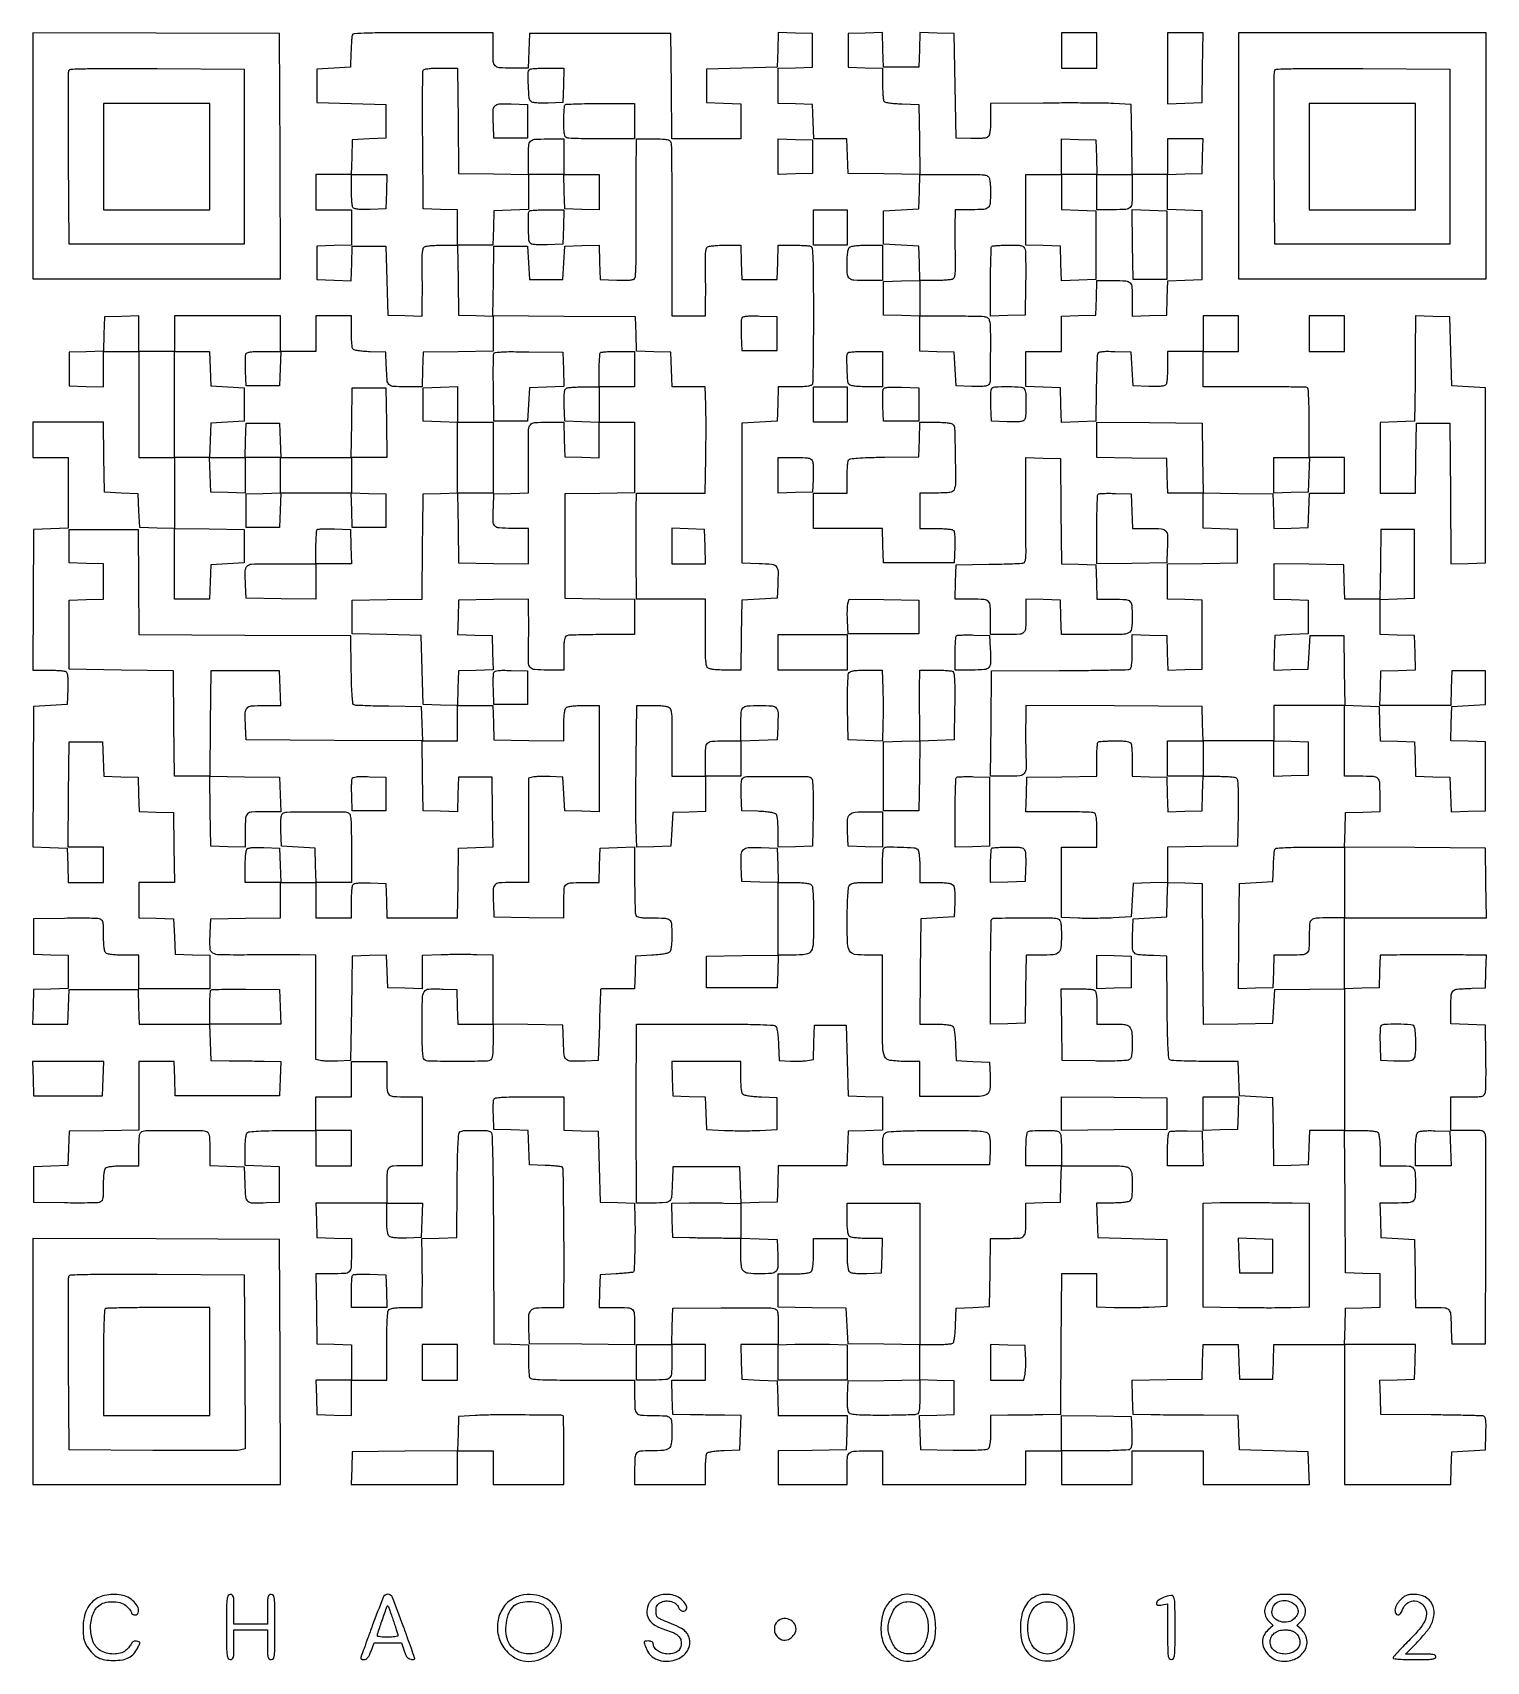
# Model space of a CAD drawing. Extents: x 156 to 936, y 95 to 969.
import ezdxf

# ---------------------------------------------------------------- set-up
doc = ezdxf.new("R2010")
doc.units = 0

msp = doc.modelspace()

# ---------------------------------------------------------------- linework, layer by layer
for points in [[(327.488341, 967.75, 0.062379), (327.299299, 966.905307, 0.004511), (327.092081, 964.517187, 0.006263), (326.905777, 961.655284, 0.004694), (326.769726, 958.5), (326.5, 950.5), (317.5, 950), (308.5, 949.5), (308.5, 940.5), (308.5, 931.5), (327, 931), (345.5, 930.5), (345.5, 921.5), (345.5, 912.5), (336.5, 912), (327.5, 911.5), (327.212474, 902.25), (326.924948, 893), (317.462474, 893), (308, 893), (308, 883.5), (308, 874), (317.5, 874), (327, 874), (327, 864.537526), (327, 855.075052), (317.75, 854.787526), (308.5, 854.5), (308.5, 845.5), (308.5, 836.5), (317.711984, 836.212977), (326.923969, 835.925954), (327.211984, 845.212977), (327.5, 854.5), (336.5, 854.5), (345.5, 854.5), (346, 836), (346.5, 817.5), (355.75, 817.212474), (365, 816.924948), (365.066053, 826.212474, 0.001651), (365.08206, 830.413774, 0.001), (365.07464, 835.386671, 0.001002), (365.04751, 840.322924, 0.001764), (365.00253, 844.401724, -0.008179), (365.010126, 848.616033, -0.025722), (365.206766, 851.437012, -0.036226), (365.572623, 853.304599, -0.187083), (366.186477, 854.136411, -0.109795), (367.095779, 854.464663, -0.009763), (369.531108, 854.72919, -0.01237), (372.480813, 854.918026, -0.009333), (375.727935, 854.984687), (383.955869, 855), (384.227935, 836.25), (384.5, 817.5), (393.75, 817.212474), (403, 816.924948), (403, 807.484539), (403, 798.044131), (384.25, 797.772065), (365.5, 797.5), (365.212474, 788.25), (364.924948, 779), (355.981526, 779, -0.014194), (349.286679, 779.190094, -0.199365), (347.165084, 780.215838, -0.165063), (346.188689, 782.527107, -0.009054), (345.754332, 790.5), (345.5, 797.5), (337.031844, 797.793967, -0.010674), (333.460658, 797.994333, -0.020911), (330.63313, 798.333008, -0.02067), (328.533237, 798.763838, -0.192561), (327.797157, 799.293967, -0.112667), (327.494381, 800.145071, -0.008725), (327.251296, 802.569165, -0.011582), (327.077072, 805.502124, -0.008579), (327.015313, 808.75), (327, 817), (317.5, 817), (308, 817), (308, 807.5), (308, 798), (298.5, 798), (289, 798), (289, 807.5), (289, 817), (260.5, 817), (232, 817), (232, 807.5), (232, 798), (222.5, 798), (213, 798), (213, 807.537526), (213, 817.075052), (203.75, 816.787526), (194.5, 816.5), (194.212964, 807.287036), (193.925929, 798.074071), (184.712964, 797.787036), (175.5, 797.5), (175.5, 788.5), (175.5, 779.5), (184.75, 779.212474), (194, 778.924948), (194, 788.462474), (194, 798), (203.5, 798), (213, 798), (213, 769.5), (213, 741), (222.5, 741), (232, 741), (232, 721.962474), (232, 702.924948), (222.75, 703.212474), (213.5, 703.5), (213, 712.5), (212.5, 721.5), (203.5, 722), (194.5, 722.5), (194.227935, 741.25), (193.955869, 760), (174.977935, 760), (156, 760), (156, 750.5), (156, 741), (165.5, 741), (175, 741), (175, 722.037526), (175, 703.075052), (165.75, 702.787526), (156.5, 702.5), (156.237975, 664.75), (155.97595, 627), (164.237975, 626.984687, -0.009157), (167.496695, 626.91896, -0.012189), (170.452878, 626.732898, -0.009522), (172.893996, 626.472478, -0.110448), (173.793098, 626.149034, -0.187221), (174.389362, 625.340297, -0.039341), (174.721251, 623.5815, -0.027159), (174.864234, 620.914541, -0.008519), (174.793098, 616.914347), (174.5, 608.5), (165.5, 608), (156.5, 607.5), (156.238012, 569.787684), (155.976023, 532.075369), (165.238012, 531.787684), (174.5, 531.5), (174.787526, 522.25), (175.075052, 513), (184.537526, 513), (194, 513), (194, 522.5), (194, 532), (184.484427, 532), (174.968853, 532), (175.234427, 560.25), (175.5, 588.5), (184.5, 588.5), (193.5, 588.5), (193.787036, 579.287036), (194.074071, 570.074071), (203.287036, 569.787036), (212.5, 569.5), (212.787036, 560.287036), (213.074071, 551.074071), (222.287036, 550.787036), (231.5, 550.5), (231.772065, 531.75), (232.044131, 513), (222.522065, 513), (213, 513), (213, 503.537526), (213, 494.075052), (222.25, 493.787526), (231.5, 493.5), (232, 484), (232.5, 474.5), (241.75, 474.212474), (251, 473.924948), (251, 464.962474), (251, 456), (232, 456), (213, 456), (213, 465), (213, 474), (204.7, 474, -0.011084), (201.171507, 474.07823, -0.020332), (198.306878, 474.322289, -0.021091), (196.139671, 474.689458, -0.144849), (195.2, 475.2, -0.144765), (194.689713, 476.13883, -0.021112), (194.322455, 478.302742, -0.020356), (194.078287, 481.161864, -0.011122), (194, 484.680948, 0.005373), (193.945366, 489.764729, 0.057156), (193.665901, 491.811812, 0.157497), (192.998103, 492.871557, 0.116105), (191.75, 493.497562, 0.052025), (190.203626, 493.699364, 0.002866), (185.314062, 493.797558, 0.004415), (179.484345, 493.829733, 0.003212), (173, 493.766614), (156.5, 493.5), (156.5, 484), (156.5, 474.5), (165.75, 474.212474), (175, 473.924948), (175, 465), (175, 456.075052), (165.75, 455.787526), (156.5, 455.5), (156.212474, 446.25), (155.924948, 437), (165.424948, 437), (174.924948, 437), (175.212474, 446.25), (175.5, 455.5), (194, 455.5), (212.5, 455.5), (212.787526, 446.25), (213.075052, 437), (232.001314, 437), (250.927576, 437), (251.213788, 427.25), (251.5, 417.5), (261.5, 417.378301, -0.000173), (265.967942, 417.322383, -0.000111), (271.143836, 417.254662, -0.000112), (276.20474, 417.186185, -0.000211), (280.287526, 417.128301), (289.075052, 417), (288.787526, 407.75), (288.5, 398.5), (260.5, 398.5), (232.5, 398.5), (232.212474, 407.75), (231.924948, 417), (222.462474, 417), (213, 417), (213, 398.522065), (213, 380.044131), (194.25, 379.772065), (175.5, 379.5), (175.212964, 370.287036), (174.925929, 361.074071), (165.712964, 360.787036), (156.5, 360.5), (156.5, 351), (156.5, 341.5), (173, 341.233386, 0.003212), (179.484345, 341.170267, 0.004415), (185.314062, 341.202442, 0.002866), (190.203626, 341.300636, 0.052025), (191.75, 341.502438, 0.116105), (192.998103, 342.128443, 0.157497), (193.665901, 343.188188, 0.057156), (193.945366, 345.235271, 0.005373), (194, 350.319052, -0.011122), (194.078287, 353.838136, -0.020356), (194.322455, 356.697258, -0.021112), (194.689713, 358.86117, -0.144765), (195.2, 359.8, -0.144849), (196.139671, 360.310542, -0.021091), (198.306878, 360.677711, -0.020332), (201.171507, 360.92177, -0.011084), (204.7, 361), (213, 361), (213, 369.893011, -0.00673), (213.062976, 374.571713, -0.034532), (213.311531, 377.154102, -0.06988), (213.782907, 378.653872, -0.192406), (214.581787, 379.393011, -0.089988), (217.432952, 379.932228, -0.001855), (232, 379.986276, -0.001855), (246.567048, 379.932228, -0.089988), (249.418213, 379.393011, -0.192061), (250.216672, 378.655249, -0.070053), (250.688208, 377.160133, -0.03465), (250.936924, 374.587052, -0.006773), (251, 369.930537), (251, 361.075052), (260.25, 360.787526), (269.5, 360.5), (269.787398, 351.259666, 0.015844), (270.223546, 344.321238, 0.194277), (271.421808, 342.009645, 0.177046), (273.942653, 341.065605, 0.012739), (281.520917, 341.199088), (288.5, 341.5), (288.5, 351), (288.5, 360.5), (279.25, 360.787526), (270, 361.075052), (270, 369.415081, -0.010095), (270.075455, 373.152089, -0.023703), (270.320133, 375.932544, -0.028695), (270.705797, 377.910725, -0.158342), (271.27854, 378.816205, -0.15395), (272.427395, 379.284722, -0.006257), (276.951528, 379.598333, -0.009408), (282.787933, 379.819519, -0.004522), (290.27854, 379.894572), (308, 379.911845), (308, 370.455923), (308, 361), (317.5, 361), (327, 361), (327, 370.5), (327, 380), (317.5, 380), (308, 380), (308, 389), (308, 398), (317.5, 398), (327, 398), (327, 407.5), (327, 417), (336.5, 417), (346, 417), (346, 408.106989, 0.014768), (346.199638, 401.349521, 0.195511), (347.252746, 399.14255, 0.175208), (349.599988, 398.170753, 0.01141), (357.081787, 398), (365, 398), (365, 379.5), (365, 361), (357.081787, 361, 0.011759), (349.570915, 360.823337, 0.18106), (347.232644, 359.820169, 0.19079), (346.190353, 357.54893, 0.013298), (346, 350.393011), (346, 341), (326.962474, 341), (307.924948, 341), (308.212474, 331.75), (308.5, 322.5), (317.75, 322.212474), (327, 321.924948), (327, 313.069463, -0.014911), (326.799303, 306.341017, -0.196101), (325.74396, 304.139032, -0.17455), (323.393009, 303.170009, -0.011337), (315.896147, 303), (307.955869, 303), (308.227935, 284.25), (308.5, 265.5), (317.75, 265.212474), (327, 264.924948), (327, 255.462474), (327, 246), (317.462474, 246), (307.924948, 246), (308.212474, 236.75), (308.5, 227.5), (317.75, 227.212474), (327, 226.924948), (327, 236.462474), (327, 246), (336.5, 246), (346, 246), (346, 264.3, -0.003727), (346.063596, 272.832626, -0.011639), (346.282787, 278.570287, -0.010926), (346.617591, 282.579651, -0.171717), (347.2, 283.8, -0.144849), (348.139671, 284.310542, -0.021091), (350.306878, 284.677711, -0.020332), (353.171507, 284.92177, -0.011084), (356.7, 285), (365, 285), (365.063971, 294.25, 0.001581), (365.079765, 298.45824, 0.000931), (365.073371, 303.488752, 0.000931), (365.048265, 308.515623, 0.001591), (365.006139, 312.711709), (364.884336, 321.923418), (374.192168, 322.211709), (383.5, 322.5), (383.766172, 350.450978, -0.002117), (383.953819, 364.091611, -0.008542), (384.245722, 372.411295, -0.006373), (384.615675, 378.103606, -0.236059), (385.266172, 379.185665, -0.132884), (387.354238, 379.835404, -0.009436), (393.503224, 379.949665, -0.009443), (399.651822, 379.831748, -0.132709), (401.741586, 379.180871, -0.247526), (402.434987, 377.968938, -0.002047), (402.776578, 366.697023, -0.004467), (403.057771, 350.415055, -0.000939), (403.241586, 321.946183), (403.5, 265.5), (412.75, 265.212474), (422, 264.924948), (422, 257.044262, 0.007082), (422.044388, 253.910777, 0.008933), (422.178303, 251.013877, 0.007357), (422.368953, 248.59865, 0.068336), (422.606989, 247.581787, 0.273), (423.7558, 246.66906, 0.020733), (427.864913, 246.269618, 0.01238), (435.102837, 246.047441, 0.001482), (451.106989, 246), (479, 246), (479, 238.081787, 0.011337), (479.169516, 230.606774, 0.173918), (480.134562, 228.257297, 0.196524), (482.3277, 227.201771, 0.015117), (489, 227, -0.014129), (495.625256, 226.812748, -0.184867), (497.828636, 225.823177, -0.183853), (498.814208, 223.612818, -0.013947), (499, 216.953396, -0.032734), (498.654295, 211.678617, -0.19518), (497.319706, 209.328152, -0.150857), (494.507285, 208.239189, -0.017493), (487.67273, 208, 0.020074), (482.070467, 207.774991, 0.203735), (480.050891, 206.717784, 0.161458), (479.161541, 204.400254, 0.011567), (479, 197.418213), (479, 190), (498, 190), (517, 190), (517.015313, 197.75, -0.009121), (517.07711, 200.806269, -0.012155), (517.251296, 203.57771, -0.009471), (517.494844, 205.866303, -0.110752), (517.797157, 206.706033, -0.192561), (518.533237, 207.236162, -0.02067), (520.63313, 207.666992, -0.020911), (523.460658, 208.005667, -0.010674), (527.031844, 208.206033), (535.5, 208.5), (535.787526, 217.75), (536.075052, 227), (527.287526, 227.106392, -0.000252), (523.238483, 227.157453, -0.000139), (518.290711, 227.223716, -0.000139), (513.275305, 227.29367, -0.000223), (509, 227.356392), (499.5, 227.5), (499.212474, 236.75), (498.924948, 246), (507.962474, 246), (517, 246), (517, 255.5), (517, 265), (507.963788, 265), (498.927576, 265), (499.213788, 274.75), (499.5, 284.5), (525.5, 284.746829, -0.001924), (535.625809, 284.803988, -0.00283), (544.523438, 284.769611, -0.001326), (552.095934, 284.677402, -0.052688), (553.75, 284.477777, -0.12832), (555.008093, 283.821791, -0.154599), (555.677067, 282.675179, -0.051106), (555.949255, 280.40368, -0.004284), (556, 274.480948), (556, 265), (545.962474, 265), (535.924948, 265), (536.212474, 255.75), (536.5, 246.5), (546, 246), (555.5, 245.5), (555.787526, 236.25), (556.075052, 227), (574.575052, 227), (593.075052, 227), (592.787526, 217.75), (592.5, 208.5), (574.25, 208.227441), (556, 207.954883), (556, 198.977441), (556, 190), (574.5, 190), (593, 190), (593, 197.418213, -0.01257), (593.178205, 204.50542, -0.179949), (594.159562, 206.785965, -0.190034), (596.370658, 207.807402, -0.014293), (603.106989, 208), (612, 208), (612, 199), (612, 190), (650.5, 190), (689, 190), (689, 199), (689, 208), (698.5, 208), (708, 208), (708, 199), (708, 190), (727, 190), (746, 190), (746, 199), (746, 208), (765, 208), (784, 208), (784, 199), (784, 190), (812.538933, 190), (841.077866, 190), (840.788933, 198.75), (840.5, 207.5), (822, 208), (803.5, 208.5), (803.212474, 217.75), (802.924948, 227), (784.212474, 227.079024, -0.000611), (776.351583, 227.121822, -0.000549), (768.206164, 227.185059, -0.00055), (760.899239, 227.257844, -0.001734), (756, 227.329024), (746.5, 227.5), (746.212768, 236.727798), (745.925536, 245.955596), (764.712768, 246.227798), (783.5, 246.5), (783.787526, 255.75), (784.075052, 265), (793.5, 265), (802.924948, 265), (803.212474, 255.75), (803.5, 246.5), (812.5, 246.5), (821.5, 246.5), (821.787526, 255.75), (822.075052, 265), (841.037526, 265), (860, 265), (860, 227.5), (860, 190), (888.461067, 190), (916.922134, 190), (917.211067, 198.75), (917.5, 207.5), (926.5, 208), (935.5, 208.5), (935.789171, 217.266353, 0.006923), (935.874706, 221.737252, 0.031587), (935.724384, 224.331896, 0.05872), (935.34855, 225.878878, 0.215432), (934.656668, 226.578255, 0.084391), (933.538411, 226.802637, 0.000928), (925.760283, 227.018802, 0.00287), (916.767815, 227.200363, 0.001862), (906.367496, 227.311901), (879.5, 227.5), (879.212977, 236.711984), (878.925954, 245.923969), (888.212977, 246.211984), (897.5, 246.5), (897.787526, 255.75), (898.075052, 265), (879.001314, 265), (859.927576, 265), (860.213788, 274.75), (860.5, 284.5), (869.75, 284.787526), (879, 285.075052), (879, 294), (879, 302.924948), (869.75, 303.212474), (860.5, 303.5), (860.238117, 341.75), (859.976235, 380), (868.288117, 380, -0.011061), (871.822479, 379.921806, -0.020316), (874.690544, 379.677814, -0.021078), (876.859806, 379.310701, -0.144902), (877.8, 378.8, -0.144849), (878.310542, 377.860329, -0.021091), (878.677711, 375.693122, -0.020332), (878.92177, 372.828493, -0.011084), (879, 369.3), (879, 361), (887.893011, 361, -0.014665), (894.646231, 360.801887, -0.194364), (896.853934, 359.75553, -0.176212), (897.827723, 357.422529, -0.011643), (898, 350.025201, -0.019031), (897.775372, 344.125625, -0.206061), (896.693516, 342.060432, -0.161183), (894.312562, 341.158253, -0.010646), (886.880687, 341), (878.924948, 341), (879.212474, 331.75), (879.5, 322.5), (888.5, 322), (897.5, 321.5), (897.670976, 312, -0.000662), (897.742218, 307.72731, -0.000413), (897.814941, 302.720312, -0.000414), (897.878466, 297.784501, -0.000753), (897.920976, 293.75), (898, 285), (906.980948, 285, -0.014636), (913.721799, 284.802642, -0.203902), (915.852847, 283.744619, -0.161469), (916.823931, 281.365335, -0.008402), (917.24697, 273), (917.5, 265.5), (926.5, 265.5), (935.5, 265.5), (935.776118, 320.5, 0.000946), (935.842591, 341.744487, 0.001484), (935.810983, 360.004687, 0.000367), (935.724204, 375.978155, 0.057952), (935.507066, 377.75, 0.122612), (934.851516, 379.003912, 0.154493), (933.732866, 379.672192, 0.053324), (931.54856, 379.947535, 0.004712), (925.980948, 380), (917, 380), (917, 389), (917, 398), (925.980948, 398, 0.004723), (931.546285, 398.052569, 0.05326), (933.733241, 398.32806, 0.153853), (934.855448, 398.996239, 0.122337), (935.516124, 400.25, 0.054093), (935.724896, 401.805286, 0.002845), (935.823778, 406.832812, 0.00446), (935.854068, 412.824029, 0.003227), (935.785177, 419.5), (935.5, 436.5), (926.25, 436.787526), (917, 437.075052), (917, 446.018474, -0.014194), (917.190094, 452.713321, -0.199365), (918.215838, 454.834916, -0.165063), (920.527107, 455.811311, -0.009054), (928.5, 456.245668), (935.5, 456.5), (935.788933, 465.25), (936.077866, 474), (927.788933, 474.065134, 0.000906), (916.804713, 474.131539, 0.000875), (905.692532, 474.159122, 0.000916), (895.575475, 474.147996, 0.001976), (887.788933, 474.094396), (879.077866, 474), (878.788933, 465.25), (878.5, 456.5), (869.25, 456.212474), (860, 455.924948), (860, 474.962474), (860, 494), (898.022065, 494), (936.044131, 494), (935.772065, 512.75), (935.5, 531.5), (897.712634, 531.762062), (859.925268, 532.024123), (860.212634, 541.262062), (860.5, 550.5), (869.75, 550.787526), (879, 551.075052), (879, 559.930537, 0.014889), (878.79962, 566.658129, 0.195866), (877.745668, 568.860252, 0.174757), (875.397656, 569.829682, 0.011384), (867.918213, 570), (860, 570), (860, 589.037526), (860, 608.075052), (869.25, 607.787526), (878.5, 607.5), (878.787036, 598.287036), (879.074071, 589.074071), (888.287036, 588.787036), (897.5, 588.5), (897.787036, 579.287036), (898.074071, 570.074071), (907.287036, 569.787036), (916.5, 569.5), (916.788016, 560.212977), (917.076031, 550.925954), (926.288016, 551.212977), (935.5, 551.5), (935.5, 570), (935.5, 588.5), (926.212977, 588.788016), (916.925954, 589.076031), (917.212977, 598.288016), (917.5, 607.5), (926.5, 608), (935.5, 608.5), (935.5, 617.5), (935.5, 626.5), (926.5, 626.5), (917.5, 626.5), (917.212474, 617.25), (916.924948, 608), (897.924948, 608), (878.924948, 608), (879.212474, 617.25), (879.5, 626.5), (888.787023, 626.788016), (898.074046, 627.076031), (897.787023, 636.288016), (897.5, 645.5), (888.25, 645.787526), (879, 646.075052), (879, 655.5), (879, 664.924948), (888.25, 665.212474), (897.5, 665.5), (897.5, 684), (897.5, 702.5), (888.5, 702.5), (879.5, 702.5), (879.227935, 683.75), (878.955869, 665), (869.515461, 665), (860.075052, 665), (859.787526, 674.25), (859.5, 683.5), (840.75, 683.772065), (822, 684.044131), (822, 674.559591), (822, 665.075052), (831.25, 664.787526), (840.5, 664.5), (840.5, 655.5), (840.5, 646.5), (831.5, 646), (822.5, 645.5), (822.211971, 636.211971), (821.923942, 626.923942), (831.211971, 627.211971), (840.5, 627.5), (841, 636.5), (841.5, 645.5), (850.5, 645.5), (859.5, 645.5), (859.772065, 626.75), (860.044131, 608), (841.022065, 608), (822, 608), (822, 598.5), (822, 589), (803.037526, 589), (784.075052, 589), (783.787526, 598.25), (783.5, 607.5), (736.25, 607.759792), (689, 608.019583), (688.838091, 598.759792, 0.00353), (688.795338, 594.65804, 0.002382), (688.801897, 589.977526, 0.002399), (688.851522, 585.450943, 0.004769), (688.942241, 581.865828, -0.012503), (689.019162, 574.042672, -0.173289), (688.042787, 571.435618, -0.202113), (685.696966, 570.242751, -0.017896), (678.917039, 570), (669.968853, 570), (670.234427, 598.25), (670.5, 626.5), (706.931496, 626.712658, 0.001279), (720.991718, 626.830691, 0.00202), (733.04855, 627.011472, 0.000463), (743.616631, 627.222448, 0.086595), (744.681496, 627.431273, 0.231819), (745.311261, 628.10891, 0.039111), (745.699706, 629.887476, 0.026567), (745.933752, 632.676465, 0.00765), (746, 637.006141), (746, 646.075052), (755.25, 645.787526), (764.5, 645.5), (764.788016, 636.212977), (765.076031, 626.925954), (774.288016, 627.212977), (783.5, 627.5), (783.5, 646), (783.5, 664.5), (774.25, 664.787526), (765, 665.075052), (765, 674.515461), (765, 683.955869), (783.75, 684.227935), (802.5, 684.5), (802.5, 693.5), (802.5, 702.5), (793.25, 702.787526), (784, 703.075052), (784, 712.559591), (784, 722.044131), (802.75, 721.772065), (821.5, 721.5), (821.788016, 712.212977), (822.076031, 702.925954), (831.288016, 703.212977), (840.5, 703.5), (840.787526, 712.75), (841.075052, 722), (850.537526, 722), (860, 722), (860, 731.5), (860, 741), (850.5, 741), (841, 741), (841, 759.440983, 0.004447), (840.934262, 766.831991, 0.008165), (840.728918, 772.848201, 0.003351), (840.445713, 777.798109, 0.24296), (840.03889, 778.475965, 0.133506), (839.226435, 778.71676, 0.000777), (831.270557, 778.884937, 0.0032), (822.164662, 779.004972, 0.002021), (811.53889, 779.034084), (784, 778.998205), (784, 788.499103), (784, 798), (793.5, 798), (803, 798), (803, 807.5), (803, 817), (793.5, 817), (784, 817), (784, 807.5), (784, 798), (774.5, 798), (765, 798), (764.984687, 789.75, -0.00917), (764.918959, 786.495888, -0.012203), (764.732898, 783.54359, -0.00954), (764.472467, 781.105717, -0.110402), (764.149034, 780.206902, -0.187221), (763.340297, 779.610638, -0.039341), (761.5815, 779.278749, -0.027159), (758.914541, 779.135766, -0.008519), (754.914347, 779.206902), (746.5, 779.5), (746, 788.5), (745.5, 797.5), (736.733647, 797.789171, 0.00737), (732.436735, 797.867535, 0.028627), (729.779803, 797.724607, 0.046619), (728.132566, 797.38357, 0.230735), (727.459747, 796.755698, 0.080308), (727.249818, 795.751761, 0.001709), (727.034876, 790.690789, 0.003904), (726.849525, 784.755613, 0.002617), (726.7261, 777.966527), (726.5, 760.5), (717.288016, 760.212977), (708.076031, 759.925954), (707.788016, 769.212977), (707.5, 778.5), (698.25, 778.787526), (689, 779.075052), (689, 788.537526), (689, 798), (698.5, 798), (708, 798), (708, 807.462474), (708, 816.924948), (717.25, 817.212474), (726.5, 817.5), (726.787526, 826.75), (727.075052, 836), (735.930537, 836, -0.014926), (742.659578, 835.79908, -0.196265), (744.861468, 834.742763, -0.174406), (745.830207, 832.389753, -0.011304), (746, 824.880687), (746, 816.924948), (755.25, 817.212474), (764.5, 817.5), (764.787036, 826.712964), (765.074071, 835.925929), (774.287036, 836.212964), (783.5, 836.5), (783.5, 855), (783.5, 873.5), (774.25, 873.787526), (765, 874.075052), (765, 883.5), (765, 892.924948), (774.25, 893.212474), (783.5, 893.5), (783.787526, 902.75), (784.075052, 912), (774.537526, 912), (765, 912), (765, 902.5), (765, 893), (755.522065, 893), (746.044131, 893), (745.772065, 911.75), (745.5, 930.5), (736, 931, 0.009763), (730.629922, 931.177585, 0.001926), (720.992188, 931.270882, 0.002041), (709.762172, 931.290504, 0.001894), (698.25, 931.220024), (670, 930.940048), (670, 922.592469, -0.009459), (669.925295, 918.643731, -0.027209), (669.672989, 915.916095, -0.038534), (669.25066, 914.059525, -0.145353), (668.594796, 913.078674, -0.126804), (667.568167, 912.594776, -0.023545), (665.485252, 912.298867, -0.021342), (662.735348, 912.157498, -0.01153), (659.344796, 912.206229), (651.5, 912.5), (651, 940.5), (650.5, 968.5), (641.288016, 968.787023), (632.076031, 969.074046), (631.788016, 959.787023), (631.5, 950.5), (622, 950.5), (612.5, 950.5), (612.211984, 959.787023), (611.923969, 969.074046), (602.711984, 968.787023), (593.5, 968.5), (593.5, 959.5), (593.5, 950.5), (602.75, 950.212474), (612, 949.924948), (612.015313, 941.712474, 0.00863), (612.07716, 938.478846, 0.011636), (612.251635, 935.557593, 0.008796), (612.495126, 933.143415, 0.112481), (612.798312, 932.292098, 0.195149), (613.552989, 931.75425, 0.020215), (615.737125, 931.326695, 0.020298), (618.707636, 930.991711, 0.009786), (622.532999, 930.792098), (631.5, 930.5), (631.772145, 911.72833), (632.04429, 892.956659), (612.772145, 893.22833), (593.5, 893.5), (593.212474, 902.75), (592.924948, 912), (584, 912), (575.075052, 912), (574.787526, 921.25), (574.5, 930.5), (565.25, 930.787526), (556, 931.075052), (556, 940.5), (556, 949.924948), (565.25, 950.212474), (574.5, 950.5), (574.5, 959.5), (574.5, 968.5), (565.288016, 968.787023), (556.076031, 969.074046), (555.788016, 959.787023), (555.5, 950.5), (536.5, 950), (517.5, 949.5), (517.5, 940.5), (517.5, 931.5), (526.75, 931.212474), (536, 930.924948), (536, 921.462474), (536, 912), (517.515573, 912), (499.031147, 912), (498.765573, 940.25), (498.5, 968.5), (460.5, 968.5), (422.5, 968.5), (422.212474, 959.25), (421.924948, 950), (413.069463, 950, -0.014889), (406.341871, 950.20038, -0.195866), (404.139748, 951.254332, -0.174757), (403.170318, 953.602344, -0.011384), (403, 961.081787), (403, 969), (365.468615, 969, 0.001408), (346.474772, 968.946504, 0.006817), (335.689443, 968.738684, 0.004275), (328.414872, 968.436986, 0.302782)], [(269.5, 902.5), (269.5, 855.5), (222.5, 855.5), (175.5, 855.5), (175.239372, 901.5, -0.000997), (175.174287, 919.225103, -0.001596), (175.197198, 934.357597, -0.000282), (175.267665, 947.72814, -0.090314), (175.461789, 948.759906, -0.301449), (176.45055, 949.464468, -0.003096), (185.402033, 949.70934, -0.005599), (198.68089, 949.841585, -0.001079), (222.722417, 949.759906), (269.5, 949.5)], [(384.234427, 921.75), (384.5, 893.5), (403.25, 893.227935), (422, 892.955869), (422, 900.896147, -0.011363), (422.170443, 908.395371, -0.175001), (423.141832, 910.745547, -0.195746), (425.348662, 911.800046, -0.01479), (432.106989, 912), (441, 912), (441, 902.5), (441, 893), (450.5, 893), (460, 893), (460, 883.462474), (460, 873.924948), (450.75, 874.212474), (441.5, 874.5), (441.212474, 883.75), (440.924948, 893), (431.462474, 893), (422, 893), (422, 883.537526), (422, 874.075052), (412.75, 873.787526), (403.5, 873.5), (403.212474, 864.25), (402.924948, 855), (393.462474, 855), (384, 855), (384, 864.462474), (384, 873.924948), (374.75, 874.212474), (365.5, 874.5), (365.263558, 911, -0.001187), (365.205757, 925.081769, -0.001881), (365.230244, 937.145313, -0.000407), (365.300233, 947.740284, -0.085636), (365.482173, 948.75, -0.244828), (366.120313, 949.334383, -0.032516), (367.973181, 949.70272, -0.024765), (370.784181, 949.932906, -0.008046), (374.953042, 950), (383.968853, 950)], [(440.787526, 940.75), (440.5, 931.5), (432.655204, 931.206229, -0.01153), (429.264652, 931.157498, -0.021342), (426.514748, 931.298867, -0.023545), (424.431833, 931.594776, -0.126804), (423.405204, 932.078674, -0.200106), (422.418427, 933.959939, -0.011327), (421.97982, 940.653901, -0.011379), (421.845585, 947.358722, -0.1982), (422.666667, 949.333333, -0.174822), (423.232541, 949.599219, -0.00583), (425.743315, 949.804167, -0.010438), (428.756615, 949.951668, -0.007009), (432.204192, 950), (441.075052, 950)], [(916.5, 902.5), (916.5, 855.5), (869.5, 855.5), (822.5, 855.5), (822.239372, 901.5, -0.000997), (822.174287, 919.225103, -0.001596), (822.197198, 934.357597, -0.000282), (822.267665, 947.72814, -0.090314), (822.461789, 948.759906, -0.301449), (823.45055, 949.464468, -0.003096), (832.402033, 949.70934, -0.005599), (845.68089, 949.841585, -0.001079), (869.722417, 949.759906), (916.5, 949.5)], [(421.5, 921.5), (421.5, 912.5), (412.5, 912.5), (403.5, 912.5), (403.199088, 919.479083, -0.011928), (403.050889, 927.182645, -0.176334), (403.972515, 929.678754, -0.210428), (406.215167, 930.770984, -0.017872), (412.778718, 930.788514), (421.5, 930.5)], [(479, 921.5), (479, 912), (461.581787, 912, -0.003244), (454.792976, 912.044049, -0.00474), (448.815525, 912.178303, -0.002396), (443.755458, 912.364228, -0.081401), (442.581787, 912.606989, -0.186076), (441.790736, 913.321139, -0.072956), (441.316517, 914.738618, -0.036743), (441.064895, 917.155418, -0.007572), (441, 921.440322, -0.007555), (441.048362, 924.640807, -0.011152), (441.195833, 927.446011, -0.006592), (441.401283, 929.774411, -0.17274), (441.666667, 930.333333, -0.188134), (442.281849, 930.603258, -0.001621), (447.522917, 930.804167, -0.005368), (453.591013, 930.951878, -0.0034), (460.666667, 931), (479, 931)], [(498.449678, 910.158551, -0.073154), (498.68438, 908.715985, -0.000696), (498.832539, 898.016141, -0.002311), (498.929096, 885.687993, -0.001492), (498.932315, 871.408551, 0.00027), (498.899535, 856.635554, 0.000326), (498.885303, 842.771574, 0.000276), (498.887387, 831.099789, 0.002239), (498.91525, 825.75), (499, 817), (508, 817), (517, 817), (517.096907, 826.25, 0.002383), (517.120808, 830.435798, 0.001441), (517.1112, 835.393355, 0.001443), (517.073258, 840.316423, 0.002536), (517.009484, 844.386953, -0.00795), (516.988785, 848.663692, -0.026717), (517.169131, 851.456721, -0.039647), (517.532918, 853.277935, -0.18441), (518.162577, 854.12164, -0.109127), (519.084305, 854.455539, -0.010007), (521.519546, 854.724851, -0.012554), (524.469561, 854.916934, -0.009513), (527.712474, 854.984687), (535.924948, 855), (536.212474, 845.75), (536.5, 836.5), (546, 836.5), (555.5, 836.5), (555.787526, 845.75), (556.075052, 855), (563.955738, 855, -0.006853), (567.085426, 854.957101, -0.008718), (569.970699, 854.827616, -0.007072), (572.375272, 854.643485, -0.069069), (573.365705, 854.41316, -0.285902), (574.265825, 853.222802, -0.012064), (574.632571, 847.704869, -0.00931), (574.85402, 838.330697, -0.001151), (574.909117, 817.894943, -0.001481), (574.873473, 804.015163, -0.002323), (574.752068, 792.083134, -0.000601), (574.585211, 781.669073, -0.087519), (574.354636, 780.481782, -0.206601), (573.63746, 779.747887, -0.05844), (572.064175, 779.307885, -0.031849), (569.433089, 779.064398, -0.007151), (564.930537, 779), (556.075052, 779), (555.787526, 769.75), (555.5, 760.5), (546, 760), (536.5, 759.5), (536.5, 722), (536.5, 684.5), (545.740334, 684.212602, -0.015844), (552.678762, 683.776454, -0.194277), (554.990355, 682.578192, -0.177046), (555.934395, 680.057347, -0.012739), (555.800912, 672.479083), (555.5, 665.5), (546, 665), (536.5, 664.5), (536.227935, 645.75), (535.955869, 627), (527.600379, 627, -0.009342), (523.611389, 627.074536, -0.027832), (520.891701, 627.328242, -0.040382), (519.052895, 627.757592, -0.142954), (518.058904, 628.429025, -0.126079), (517.562614, 629.478059, -0.020842), (517.226847, 631.70906, -0.01976), (517.027515, 634.627836, -0.011128), (517.00473, 638.179025, 0.001984), (517.050452, 642.030316, 0.001072), (517.077767, 646.772901, 0.001067), (517.084925, 651.603645, 0.001682), (517.068271, 655.75), (517, 665), (498.5, 665), (480, 665), (479.934866, 673.25, -0.000915), (479.868466, 684.19749, -0.000876), (479.840881, 695.304792, -0.000915), (479.852015, 705.436807, -0.001965), (479.905604, 713.25), (480, 722), (498.439389, 722), (516.878779, 722), (517.189389, 740.75, 0.00223), (517.284934, 748.643566, 0.001981), (517.315164, 756.85625, 0.001988), (517.283702, 764.247148, 0.006109), (517.18138, 769.25), (516.86276, 779), (507.968906, 779), (499.075052, 779), (498.787526, 788.25), (498.5, 797.5), (489.287036, 797.787036), (480.074071, 798.074071), (479.787036, 807.287036), (479.5, 816.5), (441.227978, 816.761904), (402.955957, 817.023807), (403.227978, 835.761904), (403.5, 854.5), (412.5, 854.5), (421.5, 854.5), (422, 845.5), (422.5, 836.5), (431.5, 836.5), (440.5, 836.5), (441, 845.5), (441.5, 854.5), (450.711984, 854.787023), (459.923969, 855.074046), (460.211984, 845.787023), (460.5, 836.5), (469.41543, 836.208654, 0.007863), (473.675844, 836.136467, 0.02592), (476.481261, 836.278572, 0.037448), (478.320916, 836.608202, 0.191571), (479.143218, 837.208654, 0.128973), (479.46723, 838.237848, 0.002782), (479.695499, 843.555042, 0.0062), (479.851702, 849.816929, 0.004122), (479.882566, 857, -0.000714), (479.861404, 865.404516, -0.000423), (479.858974, 875.426562, -0.000424), (479.873489, 885.424863, -0.00073), (479.904778, 893.75), (480, 912), (488.932612, 912, -0.005748), (494.009075, 911.941643, -0.042059), (496.424058, 911.682105, -0.104454), (497.733779, 911.129476, -0.165495)], [(726.787526, 902.25), (727.075052, 893), (736.537526, 893), (746, 893), (746, 885.081787, -0.01141), (745.829247, 877.599988, -0.175208), (744.85745, 875.252746, -0.195511), (742.650479, 874.199638, -0.014768), (735.893011, 874), (727, 874), (727, 883.5), (727, 893), (717.5, 893), (708, 893), (708, 883.537526), (708, 874.075052), (717.25, 873.787526), (726.5, 873.5), (726.5, 855), (726.5, 836.5), (717.288016, 836.212977), (708.076031, 835.925954), (707.788016, 845.212977), (707.5, 854.5), (698.25, 854.787526), (689, 855.075052), (689, 874.037526), (689, 893), (698.5, 893), (708, 893), (708, 902.537526), (708, 912.075052), (717.25, 911.787526), (726.5, 911.5)], [(345.787526, 883.75), (345.5, 874.5), (337.085653, 874.206902, -0.008519), (333.085459, 874.135766, -0.027159), (330.4185, 874.278749, -0.039341), (328.659703, 874.610638, -0.187221), (327.850966, 875.206902, -0.110402), (327.527533, 876.105717, -0.00954), (327.267102, 878.54359, -0.012203), (327.081041, 881.495888, -0.00917), (327.015313, 884.75), (327, 893), (336.537526, 893), (346.075052, 893)], [(669.369714, 890.75, -0.03463), (669.602592, 889.555895, -0.010099), (669.795566, 887.692188, -0.010096), (669.928401, 885.5793, -0.010649), (669.972691, 883.5, -0.017359), (669.759849, 877.37136, -0.188704), (668.720969, 875.178608, -0.175914), (666.434037, 874.192623, -0.014699), (659.883369, 874), (651, 874), (650.903093, 864.75, 0.002383), (650.879192, 860.564202, 0.001441), (650.8888, 855.606645, 0.001443), (650.926742, 850.683577, 0.002536), (650.990516, 846.613047, -0.00795), (651.011215, 842.336308, -0.026717), (650.830869, 839.543279, -0.039647), (650.467082, 837.722065, -0.18441), (649.837423, 836.87836, -0.109274), (648.914757, 836.544424, -0.00995), (646.46943, 836.275149, -0.012511), (643.507293, 836.083063, -0.00947), (640.25, 836.015313), (632, 836), (632, 826.5), (632, 817), (650.391592, 817, -0.001631), (662.52813, 816.960405, -0.027962), (666.498612, 816.712186, -0.109851), (668.377623, 816.053489, -0.19821), (669.315011, 814.75, -0.056166), (669.851352, 810.29802, -0.003307), (669.865899, 796.660392, -0.001667), (669.73848, 782.315715, -0.136172), (669.123326, 780.199545, -0.190832), (668.32824, 779.607454, -0.038917), (666.570269, 779.278158, -0.027037), (663.905107, 779.135929, -0.008519), (659.914347, 779.206902), (651.5, 779.5), (651, 788.5), (650.5, 797.5), (641.25, 797.787526), (632, 798.075052), (632, 807.501314), (632, 816.927576), (622.25, 817.213788), (612.5, 817.5), (612.5, 826.5), (612.5, 835.5), (622.287041, 835.786659), (632.074081, 836.073318), (631.787041, 845.286659), (631.5, 854.5), (622, 855), (612.5, 855.5), (612.5, 864.5), (612.5, 873.5), (622, 874), (631.5, 874.5), (631.787526, 883.75), (632.075052, 893), (650.420894, 893, -0.001654), (662.505383, 892.960016, -0.0279), (666.488729, 892.711122, -0.107523), (668.392912, 892.053761, -0.192923)], [(440.787526, 864.75), (440.5, 855.5), (432.085653, 855.206902, -0.008519), (428.085459, 855.135766, -0.027159), (425.4185, 855.278749, -0.039341), (423.659703, 855.610638, -0.187221), (422.850966, 856.206902, -0.131906), (422.206577, 858.26788, -0.007493), (422.033407, 864.992136, -0.005877), (422.040216, 871.8478, -0.195602), (422.666667, 873.333333, -0.174822), (423.232541, 873.599219, -0.00583), (425.743315, 873.804167, -0.010438), (428.756615, 873.951668, -0.007009), (432.204192, 874), (441.075052, 874)], [(612, 845.5), (612, 836), (604.081787, 836, -0.01065), (596.689481, 836.157481, -0.159949), (594.309746, 837.052708, -0.206765), (593.227098, 839.102218, -0.019554), (593, 844.906989, -0.012415), (593.08019, 848.136184, -0.021121), (593.327993, 850.825282, -0.021703), (593.698102, 852.888147, -0.142062), (594.2, 853.8, -0.144849), (595.139671, 854.310542, -0.021091), (597.306878, 854.677711, -0.020332), (600.171507, 854.92177, -0.011084), (603.7, 855), (612, 855)], [(688.516463, 852.75, -0.053901), (688.724981, 851.202744, -0.002978), (688.824256, 846.314063, -0.004581), (688.854498, 840.484344, -0.003332), (688.785515, 834), (688.5, 817.5), (679.25, 817.212474), (670, 816.924948), (670, 835.295808, -0.003394), (670.048121, 842.38585, -0.005358), (670.195833, 848.46606, -0.001615), (670.396733, 853.718052, -0.188158), (670.666667, 854.333333, -0.173043), (671.226591, 854.598788, -0.00648), (673.57982, 854.804167, -0.011049), (676.413417, 854.951642, -0.007476), (679.647615, 855, -0.005365), (684.749885, 854.945247, -0.056809), (686.808872, 854.66567, -0.156008), (687.878622, 853.998004, -0.115926)], [(536.438128, 815.699359, 0.078674), (536.244157, 814.786543, 0.006817), (536.151823, 812.403425, 0.00884), (536.130612, 809.542108, 0.00675), (536.205027, 806.411609), (536.5, 798.5), (546, 798.5), (555.5, 798.5), (555.5, 807.5), (555.5, 816.5), (546.233101, 816.787749, 0.006604), (541.565901, 816.870994, 0.028831), (538.808733, 816.724677, 0.050502), (537.142535, 816.366783, 0.226742)], [(897.920976, 798.287526, -0.000609), (897.878178, 790.397897, -0.000549), (897.814941, 782.228211, -0.000549), (897.742156, 774.903415, -0.00174), (897.670976, 770), (897.5, 760.5), (888.25, 760.212474), (879, 759.924948), (879, 740.962474), (879, 722), (888.477935, 722), (897.955869, 722), (898.227935, 740.75), (898.5, 759.5), (907.5, 759.5), (916.5, 759.5), (916.762062, 721.712634), (917.024123, 683.925268), (926.262062, 684.212634), (935.5, 684.5), (935.5, 731.5), (935.5, 778.5), (926.5, 779), (917.5, 779.5), (917, 798), (916.5, 816.5), (907.25, 816.787526), (898, 817.075052)], [(479, 788.5), (479, 779), (469.5, 779), (460, 779), (460, 769.5), (460, 760), (469.5, 760), (479, 760), (479, 741.022065), (479, 722.044131), (460.25, 721.772065), (441.5, 721.5), (441.5, 693.5), (441.5, 665.5), (460.25, 665.227935), (479, 664.955869), (479, 655.477935), (479, 646), (461.581787, 646, 0.003244), (454.792976, 645.955951, 0.00474), (448.815525, 645.821697, 0.002396), (443.755458, 645.635772, 0.081401), (442.581787, 645.393011, 0.192406), (441.782907, 644.653872, 0.06988), (441.311531, 643.154102, 0.034532), (441.062976, 640.571713, 0.00673), (441, 635.893011), (441, 627), (432.067388, 627, -0.018202), (425.2834, 627.247042, -0.206732), (422.956582, 628.459941, -0.167954), (421.987566, 631.116578, -0.011204), (422.032426, 639.344616, 0.003554), (422.110351, 643.099396, 0.001972), (422.154787, 647.68115, 0.001966), (422.163246, 652.32147, 0.003173), (422.129843, 656.272065), (422, 665.044131), (403.25, 664.772065), (384.5, 664.5), (384.212977, 655.288016), (383.925954, 646.076031), (393.212977, 645.788016), (402.5, 645.5), (402.787023, 636.288016), (403.074046, 627.076031), (393.787023, 626.788016), (384.5, 626.5), (384.212474, 617.25), (383.924948, 608), (393.424948, 608), (402.924948, 608), (403.212474, 598.75), (403.5, 589.5), (422.25, 589.227935), (441, 588.955869), (441, 597.277935, -0.011041), (441.078163, 600.817325, -0.020303), (441.322097, 603.688334, -0.021068), (441.689163, 605.859358, -0.144947), (442.2, 606.8, -0.144849), (443.139671, 607.310542, -0.021091), (445.306878, 607.677711, -0.020332), (448.171507, 607.92177, -0.011084), (451.7, 608), (460, 608), (460, 579.462474), (460, 550.924948), (450.75, 551.212474), (441.5, 551.5), (441, 560.5), (440.5, 569.5), (433.520917, 569.800912, 0.008627), (430.682454, 569.874264, 0.009416), (427.924858, 569.846004, 0.00895), (425.569348, 569.735265, 0.045288), (424.270917, 569.53186), (422, 568.961896), (422, 540.980948), (422, 513), (413.019052, 513, 0.01682), (406.267676, 512.772817, 0.202101), (403.990719, 511.627338, 0.176722), (403.058134, 509.11956, 0.012322), (403.199088, 501.479083), (403.5, 494.5), (422.25, 494.227935), (441, 493.955869), (441, 501.896147, -0.011337), (441.170009, 509.393009, -0.17455), (442.139032, 511.74396, -0.196101), (444.341017, 512.799303, -0.014911), (451.069463, 513), (459.924948, 513), (460.212474, 522.25), (460.5, 531.5), (469.75, 531.787526), (479, 532.075052), (479, 514.619313, 0.003237), (479.044048, 507.816117, 0.004731), (479.178303, 501.826548, 0.002387), (479.364216, 496.755801, 0.081426), (479.606989, 495.581787, 0.181926), (480.30498, 494.796043, 0.074845), (481.671652, 494.320052, 0.038253), (483.985072, 494.066261, 0.0082), (488.025201, 494, -0.010814), (495.332943, 493.841928, -0.160466), (497.696743, 492.948204, -0.206503), (498.769816, 490.906103, -0.019638), (498.984687, 485.143011, -0.01135), (498.909666, 482.106567, -0.014323), (498.696176, 479.30451, -0.012419), (498.394649, 476.989575, -0.102353), (498.024025, 476, -0.163338), (497.128898, 475.26927, -0.039565), (495.268347, 474.730792, -0.027446), (492.459449, 474.31272, -0.009013), (488.289338, 474), (479.5, 473.5), (479.211067, 464.75), (478.922134, 456), (469.961067, 456, 0.002611), (466.511677, 455.981986, 0.004214), (463.575321, 455.926562, 0.000902), (461.005886, 455.851761, 0.223597), (460.805984, 455.75, 0.15636), (460.722795, 455.521939, 0.000154), (460.50564, 449.992188, 0.001503), (460.283114, 443.802625, 0.000919), (460.055984, 436.5), (459.5, 417.5), (452.520917, 417.199088, -0.012739), (444.942653, 417.065605, -0.177046), (442.421808, 418.009645, -0.194277), (441.223546, 420.321238, -0.015844), (440.787398, 427.259666), (440.5, 436.5), (421.75, 436.772065), (403, 437.044131), (403, 427.629054, -0.006182), (402.938331, 422.641468, -0.032965), (402.691881, 419.929719, -0.067475), (402.222734, 418.364918, -0.197083), (401.418213, 417.606989, -0.089988), (398.567048, 417.067772, -0.001855), (384, 417.013724, -0.001855), (369.432952, 417.067772, -0.089988), (366.581787, 417.606989, -0.24897), (365.711601, 418.606436, -0.036318), (365.279781, 421.356536, -0.018313), (365.051084, 426.268868, -0.002475), (365, 436.587937, -0.004282), (365.123041, 450.956242, -0.131508), (366.099465, 454.369307, -0.253933), (368.572696, 455.829354, -0.019758), (376.520917, 455.800912), (383.5, 455.5), (383.787526, 446.25), (384.075052, 437), (393.537526, 437), (403, 437), (403, 455.461067), (403, 473.922134), (394.25, 474.211067, 0.005657), (390.164994, 474.299704, 0.002929), (385.059375, 474.322789, 0.002912), (379.811566, 474.285213, 0.004419), (375.25, 474.185662), (365, 473.871323), (365, 464.898136), (365, 455.924948), (355.75, 456.212474), (346.5, 456.5), (346.210527, 465.287003), (345.921055, 474.074007), (336.710527, 473.787003), (327.5, 473.5), (327, 445.5), (326.5, 417.5), (319.520917, 417.199088, -0.008627), (316.682454, 417.125736, -0.009416), (313.924858, 417.153996, -0.00895), (311.569348, 417.264735, -0.045288), (310.270917, 417.46814), (308, 418.038104), (308, 446.019052), (308, 474), (299.25, 474.095314, 0.002094), (294.629402, 474.12629, 0.00059), (287.420897, 474.135923, 0.000594), (279.272779, 474.127519, 0.000627), (271.267948, 474.099713, -0.004009), (256.152674, 474.14946, -0.131859), (252.67291, 475.125694, -0.255492), (251.179024, 477.647557, -0.018594), (251.201382, 486.011777), (251.5, 493.5), (270.25, 493.772065), (289, 494.044131), (289, 503.522065), (289, 513), (279.5, 513), (270, 513), (270.015313, 521.25, -0.00917), (270.081041, 524.504112, -0.012203), (270.267102, 527.45641, -0.00954), (270.527533, 529.894283, -0.110402), (270.850966, 530.793098, -0.187221), (271.659703, 531.389362, -0.039341), (273.4185, 531.721251, -0.027159), (276.085459, 531.864234, -0.008519), (280.085653, 531.793098), (288.5, 531.5), (288.787526, 522.25), (289.075052, 513), (298.575052, 513), (308.075052, 513), (307.787526, 522.25), (307.5, 531.5), (298.5, 532), (289.5, 532.5), (289.206902, 540.914347, -0.008519), (289.135766, 544.914541, -0.027159), (289.278749, 547.5815, -0.039341), (289.610638, 549.340297, -0.187221), (290.206902, 550.149034, -0.138765), (292.431842, 550.811922, -0.001716), (307.474877, 550.967788, -0.00241), (322.173227, 550.998795, -0.091176), (325.418213, 550.393011, -0.24904), (326.288503, 549.393178, -0.036273), (326.72025, 546.640441, -0.018295), (326.948927, 541.723448, -0.002472), (327, 531.393011), (327, 513), (317.5, 513), (308, 513), (308, 503.5), (308, 494), (317.5, 494), (327, 494), (327.015313, 502.25, -0.00917), (327.081041, 505.504112, -0.012203), (327.267102, 508.45641, -0.00954), (327.527533, 510.894283, -0.110402), (327.850966, 511.793098, -0.187221), (328.659703, 512.389362, -0.039341), (330.4185, 512.721251, -0.027159), (333.085459, 512.864234, -0.008519), (337.085653, 512.793098), (345.5, 512.5), (345.787526, 503.25), (346.075052, 494), (365.015461, 494), (383.955869, 494), (384.227935, 512.75), (384.5, 531.5), (393.771926, 531.787816), (403.043852, 532.075632), (402.771926, 550.787816), (402.5, 569.5), (393.5, 569.5), (384.5, 569.5), (384.211984, 560.212977), (383.923969, 550.925954), (374.711984, 551.212977), (365.5, 551.5), (365.227971, 570.240222), (364.955941, 588.980444), (317.727971, 589.240222), (270.5, 589.5), (270.199088, 596.479083, -0.012342), (270.058373, 604.122836, -0.177188), (270.993289, 606.629356, -0.201759), (273.275018, 607.773732, -0.016678), (280.056578, 608), (289.075052, 608), (288.787526, 617.25), (288.5, 626.5), (270, 626.5), (251.5, 626.5), (251.234464, 598.272122), (250.968929, 570.044245), (269.734464, 569.772122), (288.5, 569.5), (288.787526, 560.25), (289.075052, 551), (281.119313, 551, 0.011355), (273.60554, 550.829339, 0.175306), (271.254071, 549.85587, 0.195555), (270.199437, 547.644298, 0.014686), (270, 540.855485), (270, 531.924948), (260.75, 532.212474), (251.5, 532.5), (251.227935, 551.25), (250.955869, 570), (241.493508, 570), (232.031147, 570), (231.765573, 598.25), (231.5, 626.5), (203.5, 627), (175.5, 627.5), (175.5, 646), (175.5, 664.5), (184.75, 664.787526), (194, 665.075052), (194, 674.5), (194, 683.924948), (184.75, 684.212474), (175.5, 684.5), (175.5, 693.5), (175.5, 702.5), (194, 702.5), (212.5, 702.5), (212.765559, 674.25825), (213.031119, 646.016501), (269.765559, 645.75825), (326.5, 645.5), (326.772714, 627.209899, 0.003339), (326.964836, 618.31189, 0.013309), (327.264211, 612.862658, 0.013299), (327.655359, 609.258263, 0.273987), (328.306187, 608.436, 0.080729), (329.268392, 608.235637, 0.001575), (334.32739, 608.0279, 0.003741), (340.248728, 607.847794, 0.002495), (347.033473, 607.7261), (364.5, 607.5), (364.787526, 598.25), (365.075052, 589), (374.537526, 589), (384, 589), (384, 598.462474), (384, 607.924948), (374.75, 608.212474), (365.5, 608.5), (365, 627), (364.5, 645.5), (346, 646), (327.5, 646.5), (327.5, 655.5), (327.5, 664.5), (346.25, 664.772065), (365, 665.044131), (365.0385, 674.272065, -0.000899), (365.067184, 679.076312, -0.000272), (365.127819, 686.370544, -0.000272), (365.204706, 694.548954, -0.000296), (365.2885, 702.5), (365.5, 721.5), (374.75, 721.787526), (384, 722.075052), (384, 741), (384, 759.924948), (374.75, 760.212474), (365.5, 760.5), (365.5, 769.5), (365.5, 778.5), (374.75, 778.787526), (384, 779.075052), (384, 769.537526), (384, 760), (393.5, 760), (403, 760), (403, 741), (403, 722), (393.477935, 722), (383.955869, 722), (384.227935, 703.25), (384.5, 684.5), (403.25, 684.227935), (422, 683.955869), (422, 693.477935), (422, 703), (413.019052, 703, -0.01682), (406.267676, 703.227183, -0.202101), (403.990719, 704.372662, -0.176722), (403.058134, 706.88044, -0.012322), (403.199088, 714.520917), (403.5, 721.5), (412.75, 721.787526), (422, 722.075052), (422.068271, 731.287526, 0.001619), (422.085426, 735.398401, 0.001051), (422.079884, 740.150123, 0.001057), (422.054915, 744.788904, 0.002009), (422.011935, 748.521404, -0.011863), (422.074709, 756.184116, -0.173611), (423.050727, 758.658494, -0.199047), (425.322654, 759.779396, -0.016344), (432.069463, 760), (440.924948, 760), (441.212474, 750.75), (441.5, 741.5), (450.75, 741.212474), (460, 740.924948), (460, 750.424948), (460, 759.924948), (450.75, 760.212474), (441.5, 760.5), (441.206902, 768.914347, -0.008519), (441.135766, 772.914541, -0.027159), (441.278749, 775.5815, -0.039341), (441.610638, 777.340297, -0.187221), (442.206902, 778.149034, -0.110402), (443.105717, 778.472467, -0.00954), (445.54359, 778.732898, -0.012203), (448.495888, 778.918959, -0.00917), (451.75, 778.984687), (460, 779), (460, 787.833333, -0.007039), (460.048334, 791.266524, -0.010477), (460.195833, 794.267708, -0.005871), (460.400808, 796.76784, -0.174709), (460.666667, 797.333333, -0.174709), (461.23216, 797.599192, -0.005871), (463.732292, 797.804167, -0.010477), (466.733476, 797.951666, -0.007039), (470.166667, 798), (479, 798)], [(288.787526, 788.75), (288.5, 779.5), (279.5, 779.5), (270.5, 779.5), (270.205027, 787.411609, -0.006569), (270.129541, 790.539392, -0.008656), (270.147568, 793.392336, -0.006579), (270.235027, 795.7687, -0.079281), (270.423642, 796.661609, -0.22904), (271.108114, 797.304492, -0.041271), (272.861635, 797.698947, -0.027152), (275.637843, 797.934049, -0.007548), (280.006141, 798), (289.075052, 798)], [(440.787023, 788.288016), (441.074046, 779.076031), (431.787023, 778.788016), (422.5, 778.5), (422, 769.5), (421.5, 760.5), (412.5, 760.5), (403.5, 760.5), (403.225464, 777.964868, -0.002788), (403.156623, 784.752302, -0.004168), (403.178988, 790.683591, -0.001811), (403.25858, 795.743239, -0.086983), (403.452769, 796.737514, -0.27591), (404.318377, 797.417629, -0.018118), (407.616533, 797.719625, -0.014541), (412.887666, 797.856704, -0.00296), (422.227305, 797.772646), (440.5, 797.5)], [(612, 788.5), (612, 779), (603.7, 779, -0.011084), (600.171507, 779.07823, -0.020332), (597.306878, 779.322289, -0.021091), (595.139671, 779.689458, -0.144849), (594.2, 780.2, -0.181061), (593.346542, 782.07497, -0.00945), (593.010122, 788.795405, -0.009016), (592.921758, 795.54747, -0.197627), (593.666667, 797.333333, -0.174709), (594.23216, 797.599192, -0.005871), (596.732292, 797.804167, -0.010477), (599.733476, 797.951666, -0.007039), (603.166667, 798), (612, 798)], [(631.5, 769.5), (631.5, 760.5), (622, 760.5), (612.5, 760.5), (612.205027, 768.411609, -0.00675), (612.130612, 771.542108, -0.00884), (612.151823, 774.403425, -0.006817), (612.244157, 776.786543, -0.078674), (612.438128, 777.699359, -0.226742), (613.142535, 778.366783, -0.050502), (614.808733, 778.724677, -0.028831), (617.565901, 778.870994, -0.006604), (622.233101, 778.787749), (631.5, 778.5)], [(688.393011, 777.418213, -0.084529), (688.923441, 774.770951, -0.011036), (688.963962, 769.001062, -0.008945), (688.771604, 763.163368, -0.129339), (688.149034, 761.206902, -0.187221), (687.340297, 760.610638, -0.039341), (685.5815, 760.278749, -0.027159), (682.914541, 760.135766, -0.008519), (678.914347, 760.206902), (670.5, 760.5), (670.205027, 768.411609, -0.006569), (670.129541, 771.539392, -0.008656), (670.147568, 774.392336, -0.006579), (670.235027, 776.7687, -0.079281), (670.423642, 777.661609, -0.29562), (672.229032, 778.976623, -0.017051), (679.405167, 779.124149, -0.01715), (686.575238, 778.780866, -0.288164)], [(649.8, 758.8, -0.192065), (650.697629, 756.711291, -0.002386), (651.01814, 741.881173, -0.004108), (651.141061, 727.62374, -0.091961), (650.393011, 723.581787, -0.192406), (649.653872, 722.782907, -0.06988), (648.154102, 722.311531, -0.034532), (645.571713, 722.062976, -0.00673), (640.893011, 722), (632, 722), (632, 712.5), (632, 703), (640.25, 702.984687, -0.00917), (643.504112, 702.918959, -0.012203), (646.45641, 702.732898, -0.00954), (648.894283, 702.472467, -0.110402), (649.793098, 702.149034, -0.187221), (650.389362, 701.340297, -0.039341), (650.721251, 699.5815, -0.027159), (650.864234, 696.914541, -0.008519), (650.793098, 692.914347), (650.5, 684.5), (631.5, 684.5), (612.5, 684.5), (612.212474, 693.75), (611.924948, 703), (593.462474, 703), (575, 703), (575, 712.5), (575, 722), (584, 722), (593, 722), (593.015313, 730.25, -0.008719), (593.078012, 733.499351, -0.011731), (593.255038, 736.43689, -0.008919), (593.502227, 738.86414, -0.112125), (593.809897, 739.726647, -0.224357), (594.785498, 740.342971, -0.01105), (598.675066, 740.732937, -0.012194), (604.331725, 741.035521, -0.003561), (613.044584, 741.226647), (631.5, 741.5), (631.787526, 750.75), (632.075052, 760), (640.337526, 760, -0.011159), (643.847487, 759.921656, -0.02038), (646.701269, 759.677383, -0.021131), (648.861987, 759.310039, -0.144682)], [(574.53186, 738.729083, -0.045288), (574.735265, 737.430652, -0.00895), (574.846004, 735.075142, -0.009416), (574.874264, 732.317546, -0.008627), (574.800912, 729.479083), (574.5, 722.5), (565.25, 722.212474), (556, 721.924948), (556, 731.462474), (556, 741), (564.980948, 741, -0.004705), (570.561989, 740.94748, -0.053705), (572.743052, 740.670919, -0.154872), (573.864468, 739.997584, -0.119781)], [(707.76551, 712.287321), (708.03102, 684.074641), (717.26551, 683.787321), (726.5, 683.5), (726.787526, 674.25), (727.075052, 665), (735.930537, 665, -0.013444), (742.578852, 664.821213, -0.177462), (744.800759, 663.86858, -0.190057), (745.802887, 661.73359, -0.015807), (746, 655.5, -0.028661), (745.635047, 649.138622, -0.256472), (744.073018, 646.935454, -0.10968), (740.584568, 646.105935, -0.003742), (726.430537, 646), (708.075052, 646), (707.787526, 655.25), (707.5, 664.5), (698.25, 664.787526), (689, 665.075052), (689, 657.119313, -0.01133), (688.829774, 649.607881, -0.174856), (687.858669, 647.255648, -0.19591), (685.651936, 646.200175, -0.014805), (678.893011, 646), (670, 646), (670, 653.918213, 0.011435), (669.828811, 661.402343, 0.175657), (668.85465, 663.748828, 0.195156), (666.642834, 664.801097, 0.014649), (659.855485, 665), (650.924948, 665), (651.212474, 674.25), (651.5, 683.5), (669, 683.742084, 0.002606), (675.802528, 683.871648, 0.003885), (681.750452, 684.062204, 0.001706), (686.821664, 684.281465, 0.0796), (687.831325, 684.491907, 0.233092), (688.470405, 685.180061, 0.043154), (688.831251, 686.922718, 0.027194), (689.009507, 689.723845, 0.00703), (688.987407, 694.249823, -0.003069), (688.925916, 699.051602, -0.000942), (688.89123, 706.301596, -0.000942), (688.882988, 714.4162, -0.001032), (688.906082, 722.287526), (689, 741.075052), (698.25, 740.787526), (707.5, 740.5)], [(745.787526, 712.25), (746.075052, 703), (755.018474, 703, -0.016964), (761.739673, 702.771894, -0.202443), (764.011851, 701.625306, -0.176255), (764.942101, 699.116254, -0.012303), (764.800912, 691.479083), (764.5, 684.5), (745.75, 684.227935), (727, 683.955869), (727, 702.311268, -0.003579), (727.05073, 709.397867, -0.005634), (727.206402, 715.48117, -0.001782), (727.418397, 720.723614, -0.187507), (727.702644, 721.369311, -0.179987), (728.290922, 721.638564, -0.007016), (730.709672, 721.781547, -0.011703), (733.626528, 721.84459, -0.007913), (736.952644, 721.785977), (745.5, 721.5)], [(326.787526, 693.25), (327.075052, 684), (317.537526, 684), (308, 684), (308, 674.477935), (308, 664.955869), (289.25, 665.227935), (270.5, 665.5), (270.199088, 672.479083, -0.012422), (270.057933, 680.214198, -0.180078), (271.014264, 682.732474, -0.202597), (273.336868, 683.85941, -0.016297), (280.283591, 683.993956, 0.001591), (284.481493, 683.951794, 0.000931), (289.509867, 683.926657, 0.000931), (294.541436, 683.920241, 0.001582), (298.75, 683.936029), (308, 684), (308, 692.833333, -0.007416), (308.050964, 696.269043, -0.010972), (308.206402, 699.278277, -0.006396), (308.422807, 701.77838, -0.173269), (308.702644, 702.369311, -0.179987), (309.290922, 702.638564, -0.007016), (311.709672, 702.781547, -0.011703), (314.626528, 702.84459, -0.007913), (317.952644, 702.785977), (326.5, 702.5)], [(631.5, 655.5), (631.5, 646.5), (612.5, 646.5), (593.5, 646.5), (593.199088, 653.479083, -0.008706), (593.126144, 656.319157, -0.009468), (593.155616, 659.081597, -0.00902), (593.268205, 661.443002, -0.045086), (593.473655, 662.751058), (594.049135, 665.04395), (612.774567, 664.771975), (631.5, 664.5)], [(669.800912, 638.520917, -0.012322), (669.941866, 630.88044, -0.176722), (669.009281, 628.372662, -0.202101), (666.732324, 627.227183, -0.01682), (659.980948, 627), (651, 627), (651, 635.833333, -0.007416), (651.050964, 639.269043, -0.010972), (651.206402, 642.278277, -0.006396), (651.422807, 644.77838, -0.173269), (651.702644, 645.369311, -0.179987), (652.290922, 645.638564, -0.007016), (654.709672, 645.781547, -0.011703), (657.626528, 645.84459, -0.007913), (660.952644, 645.785977), (669.5, 645.5)], [(421.5, 617.5), (421.5, 608.5), (412.5, 608.5), (403.5, 608.5), (403.205027, 616.411609, -0.006757), (403.130652, 619.542211, -0.008847), (403.151984, 622.403842, -0.006825), (403.2445, 624.787219, -0.078651), (403.438673, 625.700781, -0.222283), (404.127059, 626.364206, -0.05328), (405.715903, 626.724548, -0.030281), (408.338027, 626.871594, -0.007113), (412.733647, 626.789171), (421.5, 626.5)], [(612.183587, 617.075991, -0.004672), (612.284114, 612.614482, -0.002923), (612.322449, 607.390212, -0.002933), (612.299933, 602.24294, -0.005339), (612.211984, 598.038968), (611.923969, 588.925954), (602.711984, 589.212977), (593.5, 589.5), (593.285999, 606.940913, -0.004306), (593.257989, 614.601155, -0.010385), (593.403766, 620.266298, -0.008096), (593.668561, 624.484768, -0.154677), (594.158444, 625.690913, -0.155054), (595.082057, 626.28346, -0.031097), (597.022289, 626.677942, -0.024624), (599.781265, 626.924619, -0.009984), (603.556031, 627), (611.867173, 627)], [(649.730064, 626.187991, -0.228051), (650.34579, 625.198071, -0.01367), (650.636558, 621.601246, -0.013149), (650.78284, 616.19071, -0.003387), (650.730064, 607.453304), (650.5, 589.5), (641.271928, 589.212764), (632.043857, 588.925529), (631.771928, 570.212764), (631.5, 551.5), (622, 551.5), (612.5, 551.5), (612.5, 570), (612.5, 588.5), (622.30786, 588.78691), (632.11572, 589.07382), (631.993889, 598.28691, -0.001628), (631.951722, 602.517767, -0.000915), (631.926637, 607.657717, -0.000913), (631.920272, 612.848655, -0.001491), (631.936029, 617.25), (632, 627), (640.25, 626.984687, -0.008742), (643.499595, 626.921833, -0.011755), (646.437894, 626.744341, -0.008952), (648.865673, 626.496472, -0.112035)], [(497.962089, 606.54568, -0.126387), (498.47978, 605.449686, -0.022534), (498.809346, 603.189309, -0.020111), (498.990205, 600.153483, -0.009979), (498.987627, 596.29568, 0.002487), (498.924999, 592.294757, 0.001465), (498.887951, 587.513419, 0.001466), (498.878938, 582.736412, 0.002508), (498.903093, 578.75), (499, 570), (508, 570), (517, 570), (517, 577.918213, -0.01141), (517.170753, 585.400012, -0.175208), (518.14255, 587.747254, -0.195511), (520.349521, 588.800362, -0.014768), (527.106989, 589), (536, 589), (536, 596.918213, -0.011397), (536.170532, 604.398819, -0.174979), (537.141127, 606.74645, -0.195691), (539.345637, 607.799986, -0.014829), (546.087937, 608, -0.017236), (552.753293, 607.770163, -0.203074), (555.01661, 606.621507, -0.175386), (555.942531, 604.110054, -0.012267), (555.800912, 596.479083), (555.5, 589.5), (545.75, 589.213788), (536, 588.927576), (536, 579.463788), (536, 570), (526.5, 570), (517, 570), (517, 560.538933), (517, 551.077866), (508.25, 550.788933), (499.5, 550.5), (499, 541.5), (498.5, 532.5), (489.32191, 532.213426), (480.143821, 531.926852), (479.82191, 541.213426, -0.00721), (479.714731, 546.510726, -0.00135), (479.684543, 556.217381, -0.001445), (479.712677, 567.562045, -0.001321), (479.806322, 579.25), (480.112644, 608), (488.433877, 608, -0.009297), (492.44098, 607.925486, -0.028577), (495.141033, 607.670045, -0.042413), (496.956424, 607.233018, -0.140172)], [(745.393011, 587.418213, -0.068336), (745.631047, 586.40135, -0.007357), (745.821697, 583.986123, -0.008933), (745.955612, 581.089223, -0.007082), (746, 577.955738), (746, 570.075052), (755.25, 569.787526), (764.5, 569.5), (764.788016, 560.212977), (765.076031, 550.925954), (774.288016, 551.212977), (783.5, 551.5), (783.787526, 560.75), (784.075052, 570), (774.537526, 570), (765, 570), (765, 579.5), (765, 589), (774.5, 589), (784, 589), (784, 579.5), (784, 570), (792.25, 569.984687, -0.009039), (795.502728, 569.919839, -0.012067), (798.450739, 569.736403, -0.009361), (800.885456, 569.479821, -0.110898), (801.773792, 569.160966, -0.225497), (802.420432, 568.133477, -0.016205), (802.716418, 564.689515, -0.013907), (802.852313, 559.364497, -0.003244), (802.773792, 550.426279), (802.5, 532.5), (783.75, 532.227935), (765, 531.955869), (765, 522.515461), (765, 513.075052), (774.25, 512.787526), (783.5, 512.5), (783.762047, 474.727979), (784.024093, 436.955958), (802.762047, 437.227979), (821.5, 437.5), (822, 446.5), (822.5, 455.5), (841.25, 455.736251), (860, 455.972503), (860, 417.986251), (860, 380), (850.537526, 380), (841.075052, 380), (840.787526, 370.75), (840.5, 361.5), (831.272703, 361.212775), (822.045405, 360.925549), (821.772703, 379.212775), (821.5, 397.5), (812.5, 398), (803.5, 398.5), (803.212474, 407.75), (802.924948, 417), (785.212474, 417.015313, -0.004121), (778.335385, 417.077937, -0.006198), (772.34068, 417.256294, -0.002782), (767.250864, 417.499286, -0.128862), (766.266438, 417.814171, -0.235636), (765.617287, 418.892042, -0.006542), (765.2465, 424.488208, -0.00868), (764.954215, 432.667955, -0.002163), (764.766438, 446.048858), (764.5, 473.5), (757.5, 473.754332, -0.008958), (749.419788, 474.192977, -0.171213), (747.142141, 475.1864, -0.202313), (746.180788, 477.332599, -0.013257), (746.21285, 484.278376), (746.5, 493.5), (755.5, 494), (764.5, 494.5), (764.788029, 503.788029), (765.076058, 513.076058), (755.788029, 512.788029), (746.5, 512.5), (746, 503.5), (745.5, 494.5), (735.767377, 494, -0.006439), (731.386267, 493.831458, -0.004007), (726.244858, 493.74116, -0.004019), (721.171344, 493.733499, -0.007263), (717.017377, 493.820969), (708, 494.141938), (708, 513.070969), (708, 532), (717.5, 532), (727, 532), (727, 540.893011, 0.00673), (726.937024, 545.571713, 0.034532), (726.688469, 548.154102, 0.06988), (726.217093, 549.653872, 0.192406), (725.418213, 550.393011, 0.081426), (724.244199, 550.635784, 0.002387), (719.173452, 550.821697, 0.004731), (713.183883, 550.955952, 0.003237), (706.380687, 551), (688.924948, 551), (689.212474, 560.25), (689.5, 569.5), (708.25, 569.772065), (727, 570.044131), (727, 578.855399, -0.007056), (727.048335, 582.28013, -0.0105), (727.195833, 585.27419, -0.005895), (727.400825, 587.768066, -0.174642), (727.666667, 588.333333, -0.17274), (728.225589, 588.598717, -0.006592), (730.553989, 588.804167, -0.011152), (733.359193, 588.951638, -0.007555), (736.559678, 589, -0.007572), (740.844582, 588.935105, -0.036743), (743.261382, 588.683483, -0.072956), (744.678861, 588.209264, -0.186076)], [(345.5, 560.5), (345.5, 551.5), (336.5, 551.5), (327.5, 551.5), (327.205027, 559.411609, -0.006757), (327.130652, 562.542211, -0.008847), (327.151984, 565.403842, -0.006825), (327.2445, 567.787219, -0.078651), (327.438673, 568.700781, -0.222283), (328.127059, 569.364206, -0.05328), (329.715903, 569.724548, -0.030281), (332.338027, 569.871594, -0.007113), (336.733647, 569.789171), (345.5, 569.5)], [(573.730064, 569.187991, -0.228051), (574.34579, 568.198071, -0.01367), (574.636558, 564.601246, -0.013149), (574.78284, 559.19071, -0.003387), (574.730064, 550.453304), (574.5, 532.5), (565.25, 532.212474), (556, 531.924948), (556, 540.340029, 0.009847), (555.924898, 544.153251, 0.024175), (555.679335, 546.945269, 0.030203), (555.287979, 548.911654, 0.156568), (554.700164, 549.833879, 0.126595), (553.772011, 550.271826, 0.012295), (551.299919, 550.682026, 0.014976), (548.281363, 551.015093, 0.011302), (544.950164, 551.206324), (536.5, 551.5), (536.206902, 559.914347, -0.008519), (536.135766, 563.914541, -0.027159), (536.278749, 566.5815, -0.039341), (536.610638, 568.340297, -0.187221), (537.206902, 569.149034, -0.140055), (539.664613, 569.874503, -0.001916), (555.471372, 569.951928, -0.001908), (571.282254, 569.908455, -0.140759)], [(669.5, 551), (669.5, 532.5), (660.25, 532.212474), (651, 531.924948), (651, 550.295808, -0.003576), (651.05073, 557.388334, -0.005629), (651.206402, 563.476628, -0.001779), (651.418393, 568.723569, -0.187517), (651.702644, 569.369311, -0.179987), (652.290922, 569.638564, -0.007016), (654.709672, 569.781547, -0.011703), (657.626528, 569.84459, -0.007913), (660.952644, 569.785977), (669.5, 569.5)], [(612, 541.462474), (612, 531.924948), (602.75, 532.212474), (593.5, 532.5), (593.203802, 540.479635, -0.024754), (593.2824, 546.820328, -0.188489), (594.515788, 549.478047, -0.172538), (597.288424, 550.722818, -0.02007), (604.19113, 551), (612, 551)], [(555.787526, 522.25), (556.075052, 513), (564.337526, 513, -0.011159), (567.847487, 512.921656, -0.02038), (570.701269, 512.677383, -0.021131), (572.861987, 512.310039, -0.144682), (573.8, 511.8, -0.169112), (574.375446, 510.609784, -0.012115), (574.714133, 506.900748, -0.012525), (574.935216, 501.612824, -0.004184), (575, 493.871429, -0.006426), (574.826456, 480.369388, -0.120863), (573.718708, 476.307829, -0.237642), (571.003031, 474.460494, -0.032691), (563.967504, 474), (556.077866, 474), (555.788933, 465.25), (555.5, 456.5), (536.5, 456.5), (517.5, 456.5), (517.5, 465), (517.5, 473.5), (536.75, 473.771593), (556, 474.043186), (556, 493.485381), (556, 512.927576), (546.25, 513.213788), (536.5, 513.5), (536.206229, 521.344796, -0.020029), (536.223844, 528.061154, -0.190965), (537.371609, 530.630886, -0.18511), (539.98791, 531.759532, -0.018635), (546.902905, 531.786703), (555.5, 531.5)], [(630.8, 530.8, -0.144849), (631.310542, 529.860329, -0.021091), (631.677711, 527.693122, -0.020332), (631.92177, 524.828493, -0.011084), (632, 521.3), (632, 513), (640.377555, 513, -0.009406), (644.342652, 512.9254, -0.027148), (647.078343, 512.673265, -0.03848), (648.939147, 512.251072, -0.145524), (649.921326, 511.594796, -0.126804), (650.405224, 510.568167, -0.023545), (650.701133, 508.485252, -0.021342), (650.842502, 505.735348, -0.01153), (650.793771, 502.344796), (650.5, 494.5), (641.5, 494), (632.5, 493.5), (632.234427, 465.25), (631.968853, 437), (640.361982, 437, -0.009885), (644.163753, 436.924829, -0.024215), (646.949644, 436.67915, -0.030241), (648.912573, 436.287693, -0.156449), (649.833879, 435.700164, -0.126595), (650.271826, 434.772011, -0.012295), (650.682026, 432.299919, -0.014976), (651.015093, 429.281363, -0.011302), (651.206324, 425.950164), (651.5, 417.5), (660.5, 417), (669.5, 416.5), (669.793496, 409.265532, -0.029381), (669.660885, 401.979467, -0.249937), (667.962547, 399.31097, -0.123578), (664.044971, 398.23407, -0.005588), (649.9854, 398.076923), (632, 398.076923), (632, 407.538462), (632, 417), (623.934259, 417, -0.03492), (615.963742, 417.557334, -0.267941), (613.122215, 419.777283, -0.093548), (612.118531, 424.79411, -0.002726), (612, 446.535184), (612, 474), (604.071429, 474, -0.03146), (597.034768, 474.443184, -0.235148), (594.331744, 476.244032, -0.124353), (593.221994, 480.196123, -0.006815), (593.057236, 493.183811, -0.005759), (593.135716, 499.480913, -0.008115), (593.361411, 505.090742, -0.005133), (593.674271, 509.773812, -0.103978), (594.071397, 511.133406, -0.13224), (594.986195, 512.106849, -0.08993), (596.408799, 512.665368, -0.041833), (598.827644, 512.935261, -0.006876), (603.535184, 513), (612, 513), (612, 521.833333, -0.007039), (612.048334, 525.266524, -0.010477), (612.195833, 528.267708, -0.005871), (612.400808, 530.76784, -0.174709), (612.666667, 531.333333, -0.198122), (614.482791, 532.088833, -0.008111), (621.70607, 531.993615, -0.008491), (628.897038, 531.659831, -0.182495)], [(688.53186, 529.729083, -0.045288), (688.735265, 528.430652, -0.00895), (688.846004, 526.075142, -0.009416), (688.874264, 523.317546, -0.008627), (688.800912, 520.479083), (688.5, 513.5), (679.25, 513.212474), (670, 512.924948), (670, 521.795808, -0.007009), (670.048332, 525.243385, -0.010438), (670.195833, 528.256685, -0.00583), (670.400781, 530.767459, -0.174822), (670.666667, 531.333333, -0.173043), (671.226591, 531.598788, -0.00648), (673.57982, 531.804167, -0.011049), (676.413417, 531.951642, -0.007476), (679.647615, 532, -0.005348), (684.764113, 531.945275, -0.057278), (686.818035, 531.664578, -0.156921), (687.887372, 530.991836, -0.113491)], [(860, 512.975), (860, 494), (852.081787, 494, 0.01072), (844.679234, 493.841272, 0.161531), (842.30349, 492.938415, 0.20568), (841.224011, 490.873122, 0.018983), (841, 484.974799, -0.011616), (840.828179, 477.579887, -0.175745), (839.856847, 475.246107, -0.194734), (837.654189, 474.198876, -0.014789), (830.931944, 474), (822.077866, 474), (821.788933, 465.25), (821.5, 456.5), (812.234363, 456.212267), (802.968725, 455.924535), (803.234363, 484.212267), (803.5, 512.5), (812.5, 513), (821.5, 513.5), (821.769726, 521.5, -0.004595), (821.905072, 524.653491, -0.006156), (822.089263, 527.509844, -0.004383), (822.293539, 529.893964, -0.062603), (822.478748, 530.725, -0.285628), (823.266758, 531.349347, -0.012286), (826.943869, 531.677559, -0.012864), (832.467562, 531.891567, -0.003249), (841.459022, 531.95), (860, 531.95)], [(706.418213, 493.393011, -0.187357), (707.210871, 492.673841, -0.072351), (707.684529, 491.240199, -0.036286), (707.935508, 488.790701, -0.007391), (708, 484.428195, -0.022822), (707.707056, 478.013388, -0.186915), (706.427771, 475.436728, -0.168803), (703.674686, 474.253408, -0.017874), (696.5883, 474), (689.045117, 474), (688.772559, 455.75), (688.5, 437.5), (679.25, 437.212474), (670, 436.924948), (670, 464.795808, -0.002238), (670.04805, 475.528529, -0.003601), (670.195833, 484.675435, -0.000736), (670.395151, 492.701469, -0.192086), (670.666667, 493.333333, -0.19747), (672.092554, 493.928599, -0.000971), (688.045529, 493.98621, -0.001835), (703.429984, 493.95544, -0.09043)], [(288.787526, 446.25), (289.075052, 437), (270.037526, 437), (251, 437), (251, 445.833333, -0.006754), (251.046351, 449.264627, -0.010099), (251.187864, 452.259739, -0.005482), (251.384236, 454.760187, -0.175793), (251.639536, 455.306202, -0.191531), (252.231147, 455.561171, -0.001556), (257.411157, 455.692407, -0.005288), (263.401189, 455.762145, -0.003343), (270.389536, 455.722869), (288.5, 455.5)], [(725.418213, 455.393011, -0.192406), (726.217093, 454.653872, -0.06988), (726.688469, 453.154102, -0.034532), (726.937024, 450.571713, -0.00673), (727, 445.893011), (727, 437), (735.464816, 437, -0.006724), (740.241493, 436.935765, -0.043519), (742.632503, 436.6623, -0.095437), (744.034129, 436.084258, -0.125133), (744.964816, 435.065741, -0.106781), (745.872686, 431.89229, -0.021577), (746.00678, 425.995696, -0.017557), (745.679997, 420.115843, -0.199444), (744.618471, 418.098322, -0.151969), (743.323087, 417.56419, -0.010742), (739.372241, 417.295194, -0.01151), (733.824314, 417.16492, -0.00406), (725.868471, 417.225877), (708.5, 417.5), (708.228407, 436.75), (707.956814, 456), (715.89662, 456, -0.007031), (719.052753, 455.955616, -0.008885), (721.968757, 455.821697, -0.007294), (724.399669, 455.63109, -0.0685)], [(897.393011, 435.418213, -0.068387), (897.63106, 434.400823, -0.007337), (897.821697, 431.980697, -0.008918), (897.955613, 429.077827, -0.007066), (898, 425.937265, -0.021864), (897.742559, 420.052759, -0.211695), (896.562553, 417.916553, -0.162596), (894.01089, 417.052442, -0.011811), (886.479083, 417.199088), (879.5, 417.5), (879.206869, 425.916411, -0.006125), (879.131923, 429.23728, -0.008183), (879.150171, 432.252242, -0.006003), (879.236697, 434.764851, -0.080166), (879.425484, 435.666411, -0.295761), (881.228103, 436.97869, -0.016989), (888.406031, 437.123424, -0.017089), (895.577768, 436.779005, -0.288157)], [(554.833879, 435.700164, -0.126595), (555.271826, 434.772011, -0.012295), (555.682026, 432.299919, -0.014976), (556.015093, 429.281363, -0.011302), (556.206324, 425.950164), (556.5, 417.5), (562.5, 417.189182, 0.01107), (565.032768, 417.114145, 0.009693), (567.681313, 417.145678, 0.009789), (570.072734, 417.26743, 0.028489), (571.712982, 417.477551), (574.925964, 418.076737), (575.212982, 427.288368), (575.5, 436.5), (584, 436.5), (592.5, 436.5), (593, 417.5), (593.5, 398.5), (602.75, 398.212474), (612, 397.924948), (612, 389), (612, 380.075052), (602.75, 379.787526), (593.5, 379.5), (593.212474, 370.25), (592.924948, 361), (574.498686, 361), (556.072424, 361), (555.786212, 351.25), (555.5, 341.5), (545.75, 341.213788), (536, 340.927576), (536, 331.5), (536, 322.072424), (545.75, 321.786212), (555.5, 321.5), (555.78709, 312.876331, -0.016266), (555.791903, 306.456963, -0.193784), (554.810726, 304.227594, -0.180846), (552.525321, 303.219182, -0.013844), (545.684259, 303.013655, -0.02558), (539.876319, 303.297316, -0.183742), (537.410133, 304.529588, -0.167168), (536.259874, 307.156598, -0.020362), (536, 313.535184), (536, 322), (526.75, 322.051866, -0.001265), (522.556383, 322.08599, -0.000758), (517.573438, 322.146698, -0.000758), (512.614249, 322.222157, -0.00132), (508.5, 322.301866), (499.5, 322.5), (499.212474, 331.75), (498.924948, 341), (508.212474, 341.093918, -0.002292), (512.440417, 341.117289, -0.001345), (517.499906, 341.108453, -0.001345), (522.559358, 341.072398, -0.002292), (526.787206, 341.011515), (536.074412, 340.835194), (535.787206, 350.667597), (535.5, 360.5), (517.5, 360.5), (499.5, 360.5), (499.24697, 353, -0.008402), (498.823931, 344.634665, -0.161469), (497.852847, 342.255381, -0.203902), (495.721799, 341.197358, -0.014636), (488.980948, 341), (480, 341), (479.960961, 349.75, -0.00054), (479.901675, 367.285012, -0.000418), (479.873675, 386.395195, -0.000425), (479.877669, 404.503679, -0.000862), (479.917499, 418.75), (480, 437), (516.877555, 437, -0.001428), (535.809258, 436.945935, -0.00713), (546.425762, 436.733875, -0.005779), (553.422006, 436.413286, -0.208109)], [(499.212474, 407.75), (499.5, 398.5), (508.211627, 398.211627), (516.923254, 397.923254), (517.211627, 389.211627), (517.5, 380.5), (527.268085, 380, 0.007925), (531.677833, 379.844307, 0.00486), (536.87867, 379.79375, 0.004872), (542.028549, 379.843928, 0.008655), (546.268085, 380), (555.5, 380.5), (555.5, 389), (555.5, 397.5), (547.049836, 397.793676, -0.011302), (543.718637, 397.984907, -0.014976), (540.700081, 398.317974, -0.012295), (538.227989, 398.728174, -0.126595), (537.299836, 399.166121, -0.156365), (536.712511, 400.086773, -0.030268), (536.320981, 402.047251, -0.024242), (536.07522, 404.828796, -0.009913), (536, 408.622445), (536, 417), (517.462474, 417), (498.924948, 417)], [(441, 389.037526), (441, 380.075052), (450.25, 379.787526), (459.5, 379.5), (460, 360.5), (460.5, 341.5), (469.75, 341.212474), (479, 340.924948), (479.144302, 332.712474, -0.006315), (479.188665, 323.732395, -0.005312), (479.014449, 314.220618, -0.001272), (478.72361, 304.985385, -0.182303), (478.313171, 304, -0.174973), (477.890326, 303.785719, -0.003412), (475.433514, 303.5, -0.007763), (472.52849, 303.227803, -0.005075), (469.171191, 303), (460.5, 302.5), (460.211067, 293.75), (459.922134, 285), (467.87928, 285, -0.011684), (475.421865, 284.823722, -0.180874), (477.764981, 283.820304, -0.191063), (478.809395, 281.547392, -0.01329), (479, 274.377438), (479, 264.968853), (450.75, 265.234427), (422.5, 265.5), (422.20816, 273.237562, -0.018844), (422.208052, 280.460565, -0.172387), (423.352754, 283.33413, -0.190869), (425.994172, 284.686158, -0.023977), (432.535184, 285), (441, 285), (441.061264, 293.75, 0.002369), (441.112289, 316.285203, 0.002586), (440.944984, 338.170543, 0.000315), (440.66333, 359.116618, 0.195257), (440.20973, 360.19027, 0.163565), (439.610981, 360.487769, 0.006786), (437.205333, 360.785917, 0.01115), (434.301404, 361.04048, 0.007624), (430.994391, 361.205609), (422.5, 361.5), (422.212964, 370.712964), (421.925929, 379.925929), (412.712964, 380.212964), (403.5, 380.5), (403.203033, 387.906415, -0.007079), (403.126964, 390.841003, -0.009185), (403.144753, 393.531874, -0.007235), (403.23321, 395.773024, -0.078282), (403.421649, 396.656415, -0.271166), (404.308393, 397.365886, -0.018695), (407.625729, 397.724919, -0.014668), (412.956845, 397.944095, -0.002939), (422.468615, 398), (441, 398)], [(706.418213, 379.393011, -0.192406), (707.217093, 378.653872, -0.06988), (707.688469, 377.154102, -0.034532), (707.937024, 374.571713, -0.00673), (708, 369.893011), (708, 361), (725.964816, 361, -0.002149), (736.947782, 360.952795, -0.023219), (741.379822, 360.708677, -0.06489), (743.719126, 360.15835, -0.181647), (744.964816, 359.065741, -0.107088), (745.817478, 356.078409, -0.018612), (745.979465, 350.178425, -0.015314), (745.740238, 344.259859, -0.180517), (744.8, 342.2, -0.145015), (743.858679, 341.688958, -0.021051), (741.684979, 341.321964, -0.020283), (738.809501, 341.078116, -0.01101), (735.262474, 341), (726.924948, 341), (727.212474, 331.75), (727.5, 322.5), (746, 322), (764.5, 321.5), (764.5, 303.5), (764.5, 285.5), (755, 285, -0.006705), (750.692462, 284.831176, -0.004022), (745.573437, 284.74047, -0.004027), (740.478127, 284.732216, -0.007), (736.25, 284.81862), (727, 285.13724), (727, 294.06862), (727, 303), (717.512025, 303), (708.02405, 303), (707.762025, 265.25), (707.5, 227.5), (698, 227.329024, -0.000729), (693.692568, 227.257785, -0.000437), (688.573437, 227.185059, -0.000437), (683.478045, 227.121575, -0.00076), (679.25, 227.079024), (670, 227), (670, 218.622445, -0.009512), (669.925259, 214.694117, -0.026507), (669.674557, 211.948271, -0.036628), (669.259343, 210.067419, -0.14796), (668.618471, 209.098322, -0.151969), (667.323087, 208.56419, -0.010742), (663.372241, 208.295194, -0.01151), (657.824314, 208.16492, -0.00406), (649.868471, 208.225877), (632.5, 208.5), (632.212977, 217.711984), (631.925954, 226.923969), (641.212977, 227.211984), (650.5, 227.5), (650.5, 236.5), (650.5, 245.5), (641.25, 245.787526), (632, 246.075052), (632, 237.144515, -0.007015), (631.935955, 232.579581, -0.031973), (631.692135, 229.93634, -0.059505), (631.24868, 228.363298, -0.205507), (630.506166, 227.64074, -0.081524), (629.39373, 227.410927, -0.002287), (624.486598, 227.231947, -0.00462), (618.69592, 227.100813, -0.003152), (612.111741, 227.054078, -0.003473), (603.49923, 227.107053, -0.015686), (598.476547, 227.330537, -0.022009), (595.304269, 227.712551, -0.180476), (594.061804, 228.425531, -0.128356), (593.588956, 229.436714, -0.022418), (593.298584, 231.538848, -0.020843), (593.158585, 234.294809, -0.011627), (593.206229, 237.655204), (593.5, 245.5), (612.75, 245.771593), (632, 246.043186), (632, 255.5), (632, 264.956814), (612.75, 265.228407), (593.5, 265.5), (593, 275), (592.5, 284.5), (574.25, 284.772559), (556, 285.045117), (556, 294.022559), (556, 303), (564.3, 303, 0.011084), (567.828493, 303.07823, 0.020332), (570.693122, 303.322289, 0.021091), (572.860329, 303.689458, 0.144849), (573.8, 304.2, 0.144849), (574.310542, 305.139671, 0.021091), (574.677711, 307.306878, 0.020332), (574.92177, 310.171507, 0.011084), (575, 313.7), (575, 322), (584, 322), (593, 322), (593, 313.622445, 0.009406), (593.0746, 309.657348, 0.027148), (593.326735, 306.921657, 0.03848), (593.748928, 305.060853, 0.145524), (594.405204, 304.078674, 0.126804), (595.431833, 303.594776, 0.023545), (597.514748, 303.298867, 0.021342), (600.264652, 303.157498, 0.01153), (603.655204, 303.206229), (611.5, 303.5), (611.787526, 312.75), (612.075052, 322), (603.737526, 322, -0.01101), (600.190499, 322.078116, -0.020283), (597.315021, 322.321964, -0.021051), (595.141321, 322.688958, -0.145015), (594.2, 323.2, -0.144849), (593.689458, 324.139671, -0.021091), (593.322289, 326.306878, -0.020332), (593.07823, 329.171507, -0.011084), (593, 332.7), (593, 341), (612.5, 341), (632, 341), (632, 303), (632, 265), (640.25, 265.015313, 0.008591), (643.498009, 265.077158, 0.011595), (646.431384, 265.251635, 0.008743), (648.855762, 265.495093, 0.112618), (649.707902, 265.798312, 0.195149), (650.24575, 266.552989, 0.020215), (650.673305, 268.737125, 0.020298), (651.008289, 271.707636, 0.009786), (651.207902, 275.532999), (651.5, 284.5), (660.5, 285), (669.5, 285.5), (669.772559, 303.75), (670.045117, 322), (678.905927, 322, 0.016806), (685.556298, 322.223601, 0.20087), (687.807845, 323.349476, 0.167752), (688.798523, 325.842548, 0.010985), (688.986345, 333.712474), (689, 340.924948), (698.25, 341.212474), (707.5, 341.5), (707.786212, 351.25), (708.072424, 361), (698.536212, 361), (689, 361), (689, 369.916667, -0.008266), (689.067874, 374.021966, -0.024717), (689.299188, 376.819848, -0.032039), (689.668333, 378.679382, -0.236055), (690.25, 379.337719, -0.087965), (692.448695, 379.801874, -0.007288), (698.311475, 379.907393, -0.007415), (704.167873, 379.84057, -0.085248)], [(669.043167, 377.919342, -0.087147), (669.431798, 376.736884, -0.015545), (669.694154, 374.416743, -0.016383), (669.82927, 371.647209, -0.014134), (669.793496, 368.734468), (669.5, 361.5), (641, 361.5), (612.5, 361.5), (612.203802, 369.479635, -0.008023), (612.114387, 373.72554, -0.038118), (612.287113, 376.147701, -0.072024), (612.742463, 377.667007, -0.126782), (613.568862, 378.674011, -0.140511), (615.22316, 379.281965, -0.00751), (620.868331, 379.609561, -0.008402), (629.01802, 379.82268, -0.002425), (641.61473, 379.87925, -0.001283), (658.183641, 379.830759, -0.016462), (664.380719, 379.59259, -0.045958), (667.589786, 379.064221, -0.209059)], [(783.787526, 370.25), (784.075052, 361), (774.537526, 361), (765, 361), (765, 369.916667, -0.008303), (765.068099, 374.017187, -0.024614), (765.299725, 376.820826, -0.031738), (765.669018, 378.689569, -0.232986), (766.25, 379.356866, -0.08407), (767.100026, 379.554893, -0.00628), (769.482813, 379.670739, -0.008556), (772.344709, 379.724863, -0.006392), (775.5, 379.690199), (783.5, 379.5)], [(916.787526, 370.25), (917.075052, 361), (907.537526, 361), (898, 361), (898, 369.3, -0.010869), (898.078193, 372.896692, -0.021373), (898.324495, 375.746533, -0.023516), (898.70151, 377.866807, -0.141534), (899.236619, 378.836619, -0.141627), (900.215618, 379.376564, -0.030081), (902.156875, 379.694801, -0.024175), (904.863904, 379.841129, -0.010354), (908.486619, 379.786619), (916.5, 379.5)], [(364.787526, 331.75), (364.5, 322.5), (356.655204, 322.206229, -0.01153), (353.264652, 322.157498, -0.021342), (350.514748, 322.298867, -0.023545), (348.431833, 322.594776, -0.126804), (347.405204, 323.078674, -0.145524), (346.748928, 324.060853, -0.03848), (346.326735, 325.921657, -0.027148), (346.0746, 328.657348, -0.009406), (346, 332.622445), (346, 341), (355.537526, 341), (365.075052, 341)], [(831.75, 341.063793), (841, 341), (841, 313.036212), (841, 285.072424), (831.25, 284.786212, -0.005573), (826.247186, 284.695144, -0.001813), (818.85625, 284.669796, -0.001807), (810.643566, 284.70109, -0.002035), (802.75, 284.791817), (784, 285.083634), (784, 313.004291), (784, 340.924948), (793.25, 341.212474, -0.004156), (797.51219, 341.309506, -0.002297), (802.720312, 341.360841, -0.002289), (807.999661, 341.364454, -0.003681), (812.5, 341.313793, 0.000868), (817.000323, 341.237811, 0.00054), (822.279688, 341.163546, 0.000542), (827.487862, 341.101549, 0.000981)], [(269.759875, 255.77153), (270.019749, 209.043061), (267.759875, 208.494001, -0.057675), (266.004934, 208.276836, -0.000538), (252.945088, 208.187752, -0.00181), (237.910959, 208.155786, -0.001169), (220.5, 208.222471), (175.5, 208.5), (175.239372, 254.5, -0.000997), (175.174287, 272.225103, -0.001596), (175.197198, 287.357597, -0.000282), (175.267665, 300.72814, -0.090314), (175.461789, 301.759906, -0.301449), (176.45055, 302.464468, -0.003096), (185.402033, 302.70934, -0.005599), (198.68089, 302.841585, -0.001079), (222.722417, 302.759906), (269.5, 302.5)], [(345.788933, 293.75), (346.077866, 285), (336.538933, 285), (327, 285), (327, 293.333333, -0.007858), (327.050989, 296.577357, -0.011543), (327.206402, 299.425152, -0.007024), (327.423222, 301.784227, -0.17158), (327.702644, 302.369311, -0.179987), (328.290922, 302.638564, -0.007016), (330.709672, 302.781547, -0.011703), (333.626528, 302.84459, -0.007913), (336.952644, 302.785977), (345.5, 302.5)], [(195.25, 284.337719, 0.286605), (194.579791, 283.416621, 0.006896), (194.265434, 277.906228, 0.008864), (194.055066, 269.647433, 0.001935), (194, 255.416667), (194, 227), (222.5, 227), (251, 227), (251, 256), (251, 285), (223.75, 284.921053, 0.001717), (213.21496, 284.854351, 0.002675), (204.1375, 284.717133, 0.000767), (196.247198, 284.543529, 0.090243)], [(498.986345, 257.75, -0.010923), (498.798822, 249.848592, -0.167696), (497.807493, 247.351215, -0.201044), (495.553316, 246.223622, -0.016759), (488.883369, 246), (480, 246), (480, 255.5), (480, 265), (489.5, 265), (499, 265)], [(593, 255.43138), (593, 246), (574.5, 246), (556, 246), (556, 255.462474), (556, 264.924948), (564.97907, 265.212474, -0.005395), (569.103778, 265.300014, -0.003028), (574.117311, 265.321945, -0.00302), (579.182307, 265.282835, -0.004923), (583.47907, 265.18138), (593, 264.86276)], [(670, 255.537526), (670, 246), (678.954687, 246), (687.909374, 246), (688.515505, 249.25, 0.028289), (688.728227, 250.905147, 0.009836), (688.852282, 253.307812, 0.009734), (688.885353, 255.964524, 0.011185), (688.810818, 258.5), (688.5, 264.5), (679.25, 264.787526), (670, 265.075052)], [(393.5, 227), (384.5, 226.5), (384.212679, 217.26551), (383.925359, 208.03102), (355.712679, 207.76551), (327.5, 207.5), (327.211067, 198.75), (326.922134, 190), (355.461067, 190), (384, 190), (384, 199), (384, 208), (393.5, 208), (403, 208), (403, 199), (403, 190), (422, 190), (441, 190), (441.063971, 198.75, 0.002835), (441.079743, 208.366558, 0.003261), (440.982891, 217.544339, 0.000512), (440.826545, 226.181802, 0.193947), (440.585885, 226.747448, 0.19721), (439.622414, 227.150234, 0.000297), (420.195497, 227.265977, 0.002336), (402.844216, 227.277975, 0.01288)], [(745.793098, 218.085653, -0.008519), (745.864234, 214.085459, -0.027159), (745.721251, 211.4185, -0.039341), (745.389362, 209.659703, -0.187221), (744.793098, 208.850966, -0.128063), (743.767033, 208.521621, -0.002999), (738.665785, 208.267102, -0.006444), (732.645645, 208.080621, -0.004304), (725.75, 208.015313), (708, 208), (708, 217.522065), (708, 227.044131), (726.75, 226.772065), (745.5, 226.5)], [(190.984398, 129.145899, 0.079488), (187.536396, 126.537469, 0.077295), (185.035135, 122.960376, 0.068391), (183.527872, 118.402374, 0.045107), (183.01645, 112.897883, 0.015344), (183.114423, 109.423924, 0.040733), (183.461434, 106.966846, 0.051874), (184.137108, 104.964063, 0.042163), (185.25, 102.989831, 0.040774), (188.207099, 99.326202, 0.08097), (191.172635, 97.078238, 0.08154), (194.68428, 95.897687, 0.041841), (199.326748, 95.535032, 0.038438), (204.091152, 95.929055, 0.080022), (207.620058, 97.094802, 0.09277), (210.27283, 99.169711, 0.067218), (212.35774, 102.298589, 0.009535), (213.307081, 104.34436, 0.147872), (213.400107, 105.104385, 0.280336), (213.01255, 105.547635, 0.036798), (211.741787, 105.84803, 0.057981), (210.877468, 105.884987, 0.068622), (210.07825, 105.714532, 0.080507), (209.462938, 105.372107, 0.146166), (209.134949, 104.904848, -0.065166), (208.821008, 104.258078, -0.017077), (208.153349, 103.315302, -0.017051), (207.312373, 102.28475, -0.016715), (206.397727, 101.306818, -0.113333), (203.828723, 99.697275, -0.069941), (200.314451, 99.00559, -0.064879), (196.45567, 99.295123, -0.068301), (192.871562, 100.566418, -0.174145), (188.699581, 105.056283, -0.093639), (187.050623, 112.530152, -0.091672), (188.234216, 120.235505, -0.157415), (192.116873, 125.369307, -0.104363), (195.387756, 126.763953, -0.06311), (199.605459, 127.055504, -0.063911), (203.688222, 126.292785, -0.11882), (206.545455, 124.545455, -0.01959), (207.485184, 123.529054, -0.023867), (208.278977, 122.50483, -0.023416), (208.853657, 121.59785, -0.130216), (209, 121.045455, 0.184164), (209.152159, 120.646358, 0.090405), (209.5875, 120.307102, 0.070274), (210.234692, 120.077185, 0.0503), (211, 120, 0.318476), (212.655184, 121.173275, 0.186315), (212.576704, 123.713207, 0.094847), (210.379175, 127.006501, 0.079164), (206.988956, 129.505711, 0.080265), (203.519175, 130.644259, 0.044868), (199.074708, 130.943372, 0.044578), (194.589619, 130.440864, 0.072209)], [(260, 113.5, 0.001825), (260.040662, 102.362042, 0.026629), (260.278571, 98.4375, 0.103099), (260.868713, 96.652291, 0.267644), (262, 96, 0.157888), (263.078201, 96.349175, 0.176663), (263.6875, 97.25, 0.055952), (263.948615, 99.198839, 0.005351), (264, 104), (264, 112), (273, 112), (282, 112), (282, 104, 0.005351), (282.051385, 99.198839, 0.055952), (282.3125, 97.25, 0.176663), (282.921799, 96.349175, 0.157888), (284, 96, 0.267644), (285.131287, 96.652291, 0.103099), (285.721429, 98.4375, 0.026629), (285.959338, 102.362042, 0.001825), (286, 113.5, 0.001825), (285.959338, 124.637958, 0.026629), (285.721429, 128.5625, 0.103099), (285.131287, 130.347709, 0.267644), (284, 131, 0.157888), (282.921799, 130.650825, 0.176663), (282.3125, 129.75, 0.055952), (282.051385, 127.801161, 0.005351), (282, 123), (282, 115), (273, 115), (264, 115), (264, 123, 0.005351), (263.948615, 127.801161, 0.055952), (263.6875, 129.75, 0.176663), (263.078201, 130.650825, 0.157888), (262, 131, 0.267644), (260.868713, 130.347709, 0.103099), (260.278571, 128.5625, 0.026629), (260.040662, 124.637958, 0.001825)], [(338.222192, 114.128663, 0.001131), (335.837006, 107.615929, 0.001797), (333.827769, 102.028612, 0.000374), (332.082249, 97.107644, 0.085235), (332, 96.628663, 0.257452), (332.133264, 96.387004, 0.061586), (332.563205, 96.18467, 0.04816), (333.182788, 96.045729, 0.031099), (333.917292, 96, 0.138032), (334.890289, 96.273828, 0.085848), (335.787736, 97.060853, 0.056916), (336.656805, 98.42912, 0.021842), (337.55315, 100.5), (339.271716, 105), (346.552525, 105), (353.833333, 105), (355.244995, 100.75, 0.025202), (356.019049, 98.760708, 0.06096), (356.833118, 97.412584, 0.085072), (357.750654, 96.581423, 0.105441), (358.828328, 96.180449, 0.027359), (359.660731, 96.104162, 0.045781), (360.362071, 96.142642, 0.060913), (360.84992, 96.276601, 0.304176), (361, 96.500474, 0.084256), (360.917307, 96.987712, 0.000381), (359.187363, 101.925355, 0.001804), (357.194748, 107.534054, 0.001137), (354.829319, 114.070025, 0.005949), (349.043326, 129.376079, 0.30768), (346.554375, 131.080715, 0.308548), (344.059262, 129.391863, 0.00597)], [(349.504374, 116.98714, -0.003187), (350.460545, 114.115972, -0.004594), (351.26691, 111.562771, -0.002479), (351.917393, 109.396935, -0.071826), (352, 108.824848, -0.34926), (351.741764, 108.500254, -0.01947), (350.384375, 108.242299, -0.02313), (348.608541, 108.059435, -0.014091), (346.5, 108, -0.012748), (344.391381, 108.05377, -0.020986), (342.615625, 108.219311, -0.016326), (341.240941, 108.451844, -0.356716), (341, 108.746591, -0.081581), (341.306952, 110.615337, -0.002976), (343.657834, 117.444062, -0.00119), (346.200251, 124.633951, -0.550832), (346.607618, 124.725716, -0.105346), (346.831511, 124.38059, -0.001846), (347.624006, 122.287043, -0.004566), (348.518929, 119.828125, -0.003017)], [(413.371398, 128.506253, 0.126034), (407.876867, 122.952606, 0.111126), (405.402239, 115.172677, 0.107522), (406.467509, 106.86985, 0.11135), (410.885616, 99.87909, 0.095031), (416.138758, 96.316706, 0.099319), (422.25491, 95.023164, 0.097759), (428.47522, 96.183775, 0.089072), (434.02069, 99.637657, 0.096247), (437.783129, 104.647144, 0.08446), (439.617454, 110.937127, 0.082313), (439.289277, 117.626472, 0.084668), (436.815265, 123.781086, 0.115073), (432.523283, 128.117227, 0.090871), (426.375305, 130.573755, 0.087811), (419.560085, 130.735406, 0.097443)], [(430.594285, 124.92175, -0.121975), (433.281328, 121.277299, -0.062281), (434.797185, 115.760872, -0.060837), (434.928855, 109.843049, -0.094775), (433.483073, 104.967267, -0.156712), (429.115922, 100.624035, -0.118489), (422.5, 99.033877, -0.118489), (415.884078, 100.624035, -0.156712), (411.516927, 104.967267, -0.094744), (410.067252, 109.855085, -0.061241), (410.202977, 115.773351, -0.062696), (411.732705, 121.290225, -0.121177), (414.440227, 124.950393, -0.115607), (417.79599, 126.623594, -0.058595), (422.511506, 127.169633, -0.058565), (427.229578, 126.606619, -0.114739)], [(489.856065, 129.483598, 0.05631), (488.770599, 128.724705, 0.036352), (487.695599, 127.628157, 0.036319), (486.789217, 126.38555, 0.055598), (486.214048, 125.184173, 0.098674), (485.613493, 120.882617, 0.140057), (486.880924, 117.25701, 0.112899), (490.1593, 114.31516, 0.050934), (495.5, 112.027355, -0.023142), (499.631901, 110.522751, -0.073119), (502.150242, 109.008141, -0.112609), (503.514292, 107.247221, -0.109131), (504, 105.048376, -0.087103), (503.53982, 102.426833, -0.12964), (502.22119, 100.521462, -0.116075), (500.009246, 99.379826, -0.061414), (496.928571, 99, -0.07314), (494.01026, 99.429187, -0.078773), (491.419426, 100.67834, -0.090781), (489.628088, 102.47739, -0.151694), (489, 104.5, 0.140575), (488.822179, 105.11998, 0.118484), (488.333333, 105.6, 0.088208), (487.543379, 105.90137, 0.04716), (486.5, 106, 0.030102), (484.690886, 105.890984, 0.31686), (484.170251, 105.421222, 0.149047), (484.239111, 104.478309, 0.006741), (485.464011, 101.431892, 0.206619), (491.041734, 96.0502, 0.151186), (499.734896, 95.528769, 0.162444), (506.783833, 99.970355, 0.229576), (508.484618, 107.070032, 0.083673), (507.465915, 109.59731, 0.088899), (505.6911, 111.590727, 0.056171), (502.669531, 113.459061, 0.014806), (497.453143, 115.738415, -0.007688), (493.082142, 117.574731, -0.08025), (491.452547, 118.626755, -0.157477), (490.726608, 119.880083, -0.053201), (490.5, 122.003795, -0.034879), (490.62861, 123.845227, -0.097899), (491.051114, 125.060325, -0.105063), (491.883624, 125.973601, -0.043861), (493.324711, 126.826899, -0.101574), (495.988137, 127.491365, -0.087849), (498.848101, 127.108104, -0.094556), (501.227765, 125.817293, -0.145488), (502.534134, 123.892454, 0.085442), (502.908648, 123.169201, 0.070345), (503.526042, 122.555908, 0.070914), (504.283735, 122.141963, 0.089847), (505.067388, 122, 0.211424), (506.509796, 122.638459, 0.232554), (506.930114, 124.098032, 0.118414), (505.999831, 126.224869, 0.055866), (503.923275, 128.411106, 0.08777), (500.908318, 130.155074, 0.068414), (497.201969, 130.955553, 0.066972), (493.336392, 130.732453, 0.076713)], [(618.298549, 129.040484, 0.070634), (615.60029, 126.819939, 0.06517), (613.540077, 123.878637, 0.057362), (612.114977, 120.163328, 0.037416), (611.306031, 115.637482, 0.042584), (611.221342, 110.64401, 0.057946), (612.044577, 106.218581, 0.062575), (613.78632, 102.366764, 0.062923), (616.424132, 99.073534, 0.111779), (621.917761, 95.726909, 0.125948), (628.070601, 95.271171, 0.120384), (633.894579, 97.845896, 0.096563), (638.439951, 103.003398, 0.0871), (640.001998, 107.202904, 0.043096), (640.550133, 112.883083, 0.042857), (640.111703, 118.671508, 0.075167), (638.643538, 123.234237, 0.108612), (635.01802, 127.738391, 0.100002), (629.733482, 130.471739, 0.099733), (623.789885, 130.943408, 0.107393)], [(632.475957, 124.614952, -0.125101), (635.685642, 119.217511, -0.086486), (636.50515, 112.125173, -0.08683), (634.878392, 105.200248, -0.127824), (631.075139, 100.281803, -0.119422), (628.648061, 99.196231, -0.069889), (625.449581, 99.057598, -0.0679), (622.228261, 99.818062, -0.095284), (619.726909, 101.377288, -0.074368), (618.029652, 103.498065, -0.035269), (616.484753, 106.648246, -0.03513), (615.3736, 110.055826, -0.061322), (615.011154, 113, -0.060846), (615.360935, 115.86366, -0.032033), (616.446115, 119.285158, -0.032026), (617.933976, 122.485319, -0.071664), (619.536816, 124.627725, -0.109018), (622.402523, 126.457365, -0.088235), (626.003945, 127.094229, -0.088166), (629.606667, 126.45031, -0.108588)], [(694.5, 130.045972, 0.097971), (690.867771, 127.627034, 0.083377), (688.181952, 123.877538, 0.070072), (686.543114, 118.853343, 0.043939), (686.001554, 112.6849, 0.060493), (686.848421, 105.725371, 0.101866), (689.370972, 100.435379, 0.114546), (693.525541, 96.973455, 0.091527), (699.135764, 95.335487, 0.109106), (705.531938, 96.079696, 0.127286), (710.614084, 99.455999, 0.11177), (713.861825, 105.281659, 0.071036), (714.981996, 113, 0.037954), (714.589727, 118.321572, 0.065807), (713.362952, 122.573767, 0.075077), (711.22174, 125.972609, 0.067551), (708.102117, 128.730067, 0.0729), (705.123342, 130.144853, 0.050399), (701.45822, 130.876965, 0.050334), (697.714318, 130.861459, 0.071992)], [(706.700723, 124.75, -0.034921), (708.77082, 122.131433, -0.058343), (710.072578, 119.646686, -0.057857), (710.771745, 116.913591, -0.033727), (711, 113.533623, -0.061579), (710.271142, 107.637974, -0.095196), (708.110842, 102.999041, -0.114517), (704.737184, 100.057304, -0.122881), (700.5, 99, -0.117949), (696.254327, 100.015672, -0.115059), (692.882819, 102.848174, -0.097396), (690.728866, 107.321234, -0.063734), (690, 113.016082, -0.060455), (690.705146, 118.826708, -0.100972), (692.807711, 123.260686, -0.12043), (696.163323, 126.013526, -0.112302), (700.5, 127, -0.030029), (702.561372, 126.876087, -0.057063), (704.175931, 126.491089, -0.065677), (705.507509, 125.79912, -0.055461)], [(762.75, 129.267125, 0.048904), (759.98095, 127.800591, 0.201885), (758.952498, 126.256542, 0.427011), (759.640291, 125.288972, 0.08598), (762, 125.35), (765, 125.95), (765, 110.975, 0.002226), (765.042092, 101.522498, 0.030976), (765.283389, 98.121875, 0.119775), (765.882503, 96.582632, 0.245034), (767, 96, 0.267644), (768.131287, 96.652291, 0.103099), (768.721429, 98.4375, 0.026629), (768.959338, 102.362042, 0.001825), (769, 113.5, 0.002775), (768.927747, 126.518326, 0.09183), (768.325901, 129.577615, 0.361326), (766.716261, 130.456849, 0.048993)], [(819.923077, 128.076923, 0.076515), (817.840605, 125.236689, 0.106501), (817.00911, 122.205535, 0.11386), (817.519889, 119.251466, 0.097164), (819.286383, 116.622708), (821.572766, 114.336325), (818.786383, 111.783336, 0.095923), (816.664759, 108.920777, 0.112558), (815.921197, 105.632556, 0.105764), (816.664448, 102.188174, 0.076635), (818.809391, 98.887299, 0.167862), (825.235854, 95.301354, 0.143039), (832.989124, 96.140493, 0.157575), (838.572104, 100.886485, 0.2026), (839.594657, 107.478878, 0.048376), (839.16537, 108.682562, 0.028816), (838.439546, 110.021103, 0.02865), (837.553871, 111.283534, 0.043545), (836.635023, 112.257876), (834.368041, 114.277132), (836.68402, 116.593111, 0.096033), (838.470024, 119.238078, 0.114308), (838.992598, 122.196926, 0.107217), (838.164951, 125.229465, 0.076486), (836.076923, 128.076923, 0.034195), (834.312711, 129.615022, 0.0755), (832.746639, 130.466418, 0.065802), (830.864647, 130.879026, 0.021106), (828, 131, 0.021106), (825.135353, 130.879026, 0.065802), (823.253361, 130.466418, 0.0755), (821.687289, 129.615022, 0.034195)], [(831.315741, 126.850296, -0.079448), (833.786582, 124.998813, -0.146306), (834.933596, 122.788098, -0.153923), (834.651024, 120.392089, -0.090888), (833, 118, -0.147587), (829.630442, 116.192581, -0.120655), (825.526842, 116.36038, -0.132962), (822.244847, 118.35183, -0.192588), (821, 121.463858, -0.136571), (821.902515, 124.706417, -0.137521), (824.34877, 127.006184, -0.129036), (827.768889, 127.787389, -0.11359)], [(889.923077, 128.076923, 0.03585), (888.75283, 126.725653, 0.038408), (887.817164, 125.250616, 0.041776), (887.200166, 123.811386, 0.080548), (887, 122.576923, 0.113507), (887.437501, 120.674556, 0.308887), (888.577869, 120.022348, 0.2155), (890.001213, 120.807641, 0.076824), (891.116924, 122.905564, -0.136843), (893.330085, 126.089546, -0.153874), (896.774463, 127.489384, -0.154322), (900.391358, 126.659432, -0.137764), (903.068619, 123.871785, -0.130815), (903.885847, 120.400961, -0.106784), (902.969634, 116.683891, -0.063965), (900.018614, 112.201112, -0.018866), (894.414533, 106.15739, 0.004837), (891.189515, 102.869358, 0.007461), (888.471769, 99.958644, 0.00308), (886.213584, 97.435535, 0.182974), (886, 96.871429, 0.385925), (886.317195, 96.521681, 0.005477), (889.378125, 96.255982, 0.011803), (893.090552, 96.062664, 0.007105), (897.5, 96, 0.004301), (903.719975, 96.053509, 0.028132), (906.833333, 96.282609, 0.065619), (908.479566, 96.72187, 0.303591), (909, 97.5, 0.26165), (908.579299, 98.248899, 0.091771), (907.384546, 98.704228, 0.038524), (905.110306, 98.941772, 0.006766), (900.807276, 99), (892.614551, 99), (898.475818, 104.892137, 0.011707), (900.850987, 107.394341, 0.011223), (903.141015, 110.039832, 0.011224), (905.055284, 112.462972, 0.039148), (906.126626, 114.142137, 0.099562), (907.960508, 120.261206, 0.142374), (906.895891, 125.792765, 0.154047), (903.138606, 129.60091, 0.122211), (897.5, 131, 0.026196), (894.970379, 130.867376, 0.065954), (893.180131, 130.43595, 0.070691), (891.637613, 129.574462, 0.03374)], [(555.571429, 116.428571, 0.178579), (553.971415, 112.957851, 0.16052), (554.915411, 109.096837, 0.169265), (557.911233, 106.687436, 0.194785), (561.555692, 106.843421, 0.054415), (562.58538, 107.455409, 0.035121), (563.63388, 108.36612, 0.035121), (564.544591, 109.41462, 0.054415), (565.156579, 110.444308, 0.194785), (565.312564, 114.088767, 0.169265), (562.903163, 117.084589, 0.16052), (559.042149, 118.028585, 0.178579)], [(834, 110, -0.147277), (835.886998, 106.48721, -0.176768), (835.331639, 102.798285, -0.156232), (832.409729, 100.01284, -0.113366), (828, 99, -0.072678), (824.812015, 99.465854, -0.098344), (822.244029, 100.823273, -0.110347), (820.589601, 102.917218, -0.112691), (820, 105.5, -0.112691), (820.589601, 108.082782, -0.110347), (822.244029, 110.176727, -0.098344), (824.812015, 111.534146, -0.072678), (828, 112, -0.033154), (829.875501, 111.875501, -0.047331), (831.5, 111.5, -0.053099), (832.873608, 110.873608, -0.062946)]]:
    msp.add_lwpolyline(points, format="xyb", close=True)
for points in [[(156, 903.007138), (156, 837), (222.50719, 837), (289.014379, 837), (288.75719, 902.75), (288.5, 968.5), (222.25, 968.757138), (156, 969.014276)], [(708, 959.5), (708, 950), (717.5, 950), (727, 950), (727, 959.5), (727, 969), (717.5, 969), (708, 969)], [(765, 949.962474), (765, 930.924948), (774.25, 931.212474), (783.5, 931.5), (783.772065, 950.25), (784.044131, 969), (774.522065, 969), (765, 969)], [(803, 903), (803, 837), (869.5, 837), (936, 837), (936, 903), (936, 969), (869.5, 969), (803, 969)], [(194, 902.5), (194, 874), (222.5, 874), (251, 874), (251, 902.5), (251, 931), (222.5, 931), (194, 931)], [(841, 902.5), (841, 874), (869.5, 874), (898, 874), (898, 902.5), (898, 931), (869.5, 931), (841, 931)], [(574.5, 902.5), (574.5, 893.5), (565.25, 893.212474), (556, 892.924948), (556, 902.5), (556, 912.075052), (565.25, 911.787526), (574.5, 911.5)], [(764.5, 855), (764.5, 836.5), (755.5, 836.5), (746.5, 836.5), (746.227796, 855.28782), (745.955591, 874.075639), (755.227796, 873.78782), (764.5, 873.5)], [(593, 864.5), (593, 855), (584, 855), (575, 855), (575, 864.5), (575, 874), (584, 874), (593, 874)], [(841, 807.5), (841, 798), (850.5, 798), (860, 798), (860, 807.5), (860, 817), (850.5, 817), (841, 817)], [(251.212474, 788.75), (251.5, 779.5), (260.5, 779), (269.5, 778.5), (269.5, 769.5), (269.5, 760.5), (260.5, 760), (251.5, 759.5), (251.212474, 750.25), (250.924948, 741), (260.424948, 741), (269.924948, 741), (270.212474, 750.25), (270.5, 759.5), (279.5, 759.5), (288.5, 759.5), (288.787526, 750.25), (289.075052, 741), (308.015461, 741), (326.955869, 741), (327.227935, 759.75), (327.5, 778.5), (336.5, 778.5), (345.5, 778.5), (345.772065, 759.75), (346.044131, 741), (336.522065, 741), (327, 741), (327, 731.537526), (327, 722.075052), (336.25, 721.787526), (345.5, 721.5), (345.5, 712.5), (345.5, 703.5), (336.5, 703.5), (327.5, 703.5), (327.212474, 712.75), (326.924948, 722), (308, 722), (289.075052, 722), (288.787526, 712.75), (288.5, 703.5), (279.5, 703.5), (270.5, 703.5), (270.5, 712.5), (270.5, 721.5), (279.75, 721.787526), (289, 722.075052), (289, 731.537526), (289, 741), (279.5, 741), (270, 741), (270, 731.462474), (270, 721.924948), (260.75, 722.212474), (251.5, 722.5), (251.212474, 731.75), (250.924948, 741), (241.462474, 741), (232, 741), (232, 769.5), (232, 798), (241.462474, 798), (250.924948, 798)], [(593, 769.5), (593, 760), (584, 760), (575, 760), (575, 769.5), (575, 779), (584, 779), (593, 779)], [(783.772065, 740.75), (784.044131, 722), (774.559591, 722), (765.075052, 722), (764.787526, 731.25), (764.5, 740.5), (745.75, 740.772065), (727, 741.044131), (727, 750.537639), (727, 760.031147), (755.25, 759.765573), (783.5, 759.5)], [(840.787526, 731.75), (840.5, 722.5), (831.25, 722.212474), (822, 721.924948), (822, 731.462474), (822, 741), (831.537526, 741), (841.075052, 741)], [(269.5, 693.5), (269.5, 684.5), (260.5, 684), (251.5, 683.5), (251.212474, 674.25), (250.924948, 665), (241.462474, 665), (232, 665), (232, 684.022065), (232, 703.044131), (250.75, 702.772065), (269.5, 702.5)], [(499, 693.538933), (499, 684), (508.037526, 684), (517.075052, 684), (516.787526, 693.25), (516.5, 702.5), (507.75, 702.788933), (499, 703.077866)], [(593, 636.5), (593, 627), (574.5, 627), (556, 627), (556, 636.5), (556, 646), (574.5, 646), (593, 646)], [(840.5, 579.5), (840.5, 570.5), (831.25, 570.212474), (822, 569.924948), (822, 579.5), (822, 589.075052), (831.25, 588.787526), (840.5, 588.5)], [(745.5, 465), (745.5, 456.5), (736.25, 456.212474), (727, 455.924948), (727, 465), (727, 474.075052), (736.25, 473.787526), (745.5, 473.5)], [(156.212474, 407.75), (156.5, 398.5), (175, 398.5), (193.5, 398.5), (193.787526, 407.75), (194.075052, 417), (175, 417), (155.924948, 417)], [(764.5, 389), (764.5, 380.5), (736.25, 380.234427), (708, 379.968853), (708, 389), (708, 398.031147), (736.25, 397.765573), (764.5, 397.5)], [(802.788933, 389.25), (802.5, 380.5), (793.25, 380.212474), (784, 379.924948), (784, 388.962474), (784, 398), (793.538933, 398), (803.077866, 398)], [(156, 256.007138), (156, 190), (222.50719, 190), (289.014379, 190), (288.75719, 255.75), (288.5, 321.5), (222.25, 321.757138), (156, 322.014276)], [(803.211971, 312.788029), (803.5, 303.5), (812.5, 303.5), (821.5, 303.5), (821.5, 312.5), (821.5, 321.5), (812.211971, 321.788029), (802.923942, 322.076058)], [(365, 255.5), (365, 246), (374.5, 246), (384, 246), (384, 255.5), (384, 265), (374.5, 265), (365, 265)]]:
    msp.add_lwpolyline(points, close=True)

doc.saveas('drawing.dxf')
